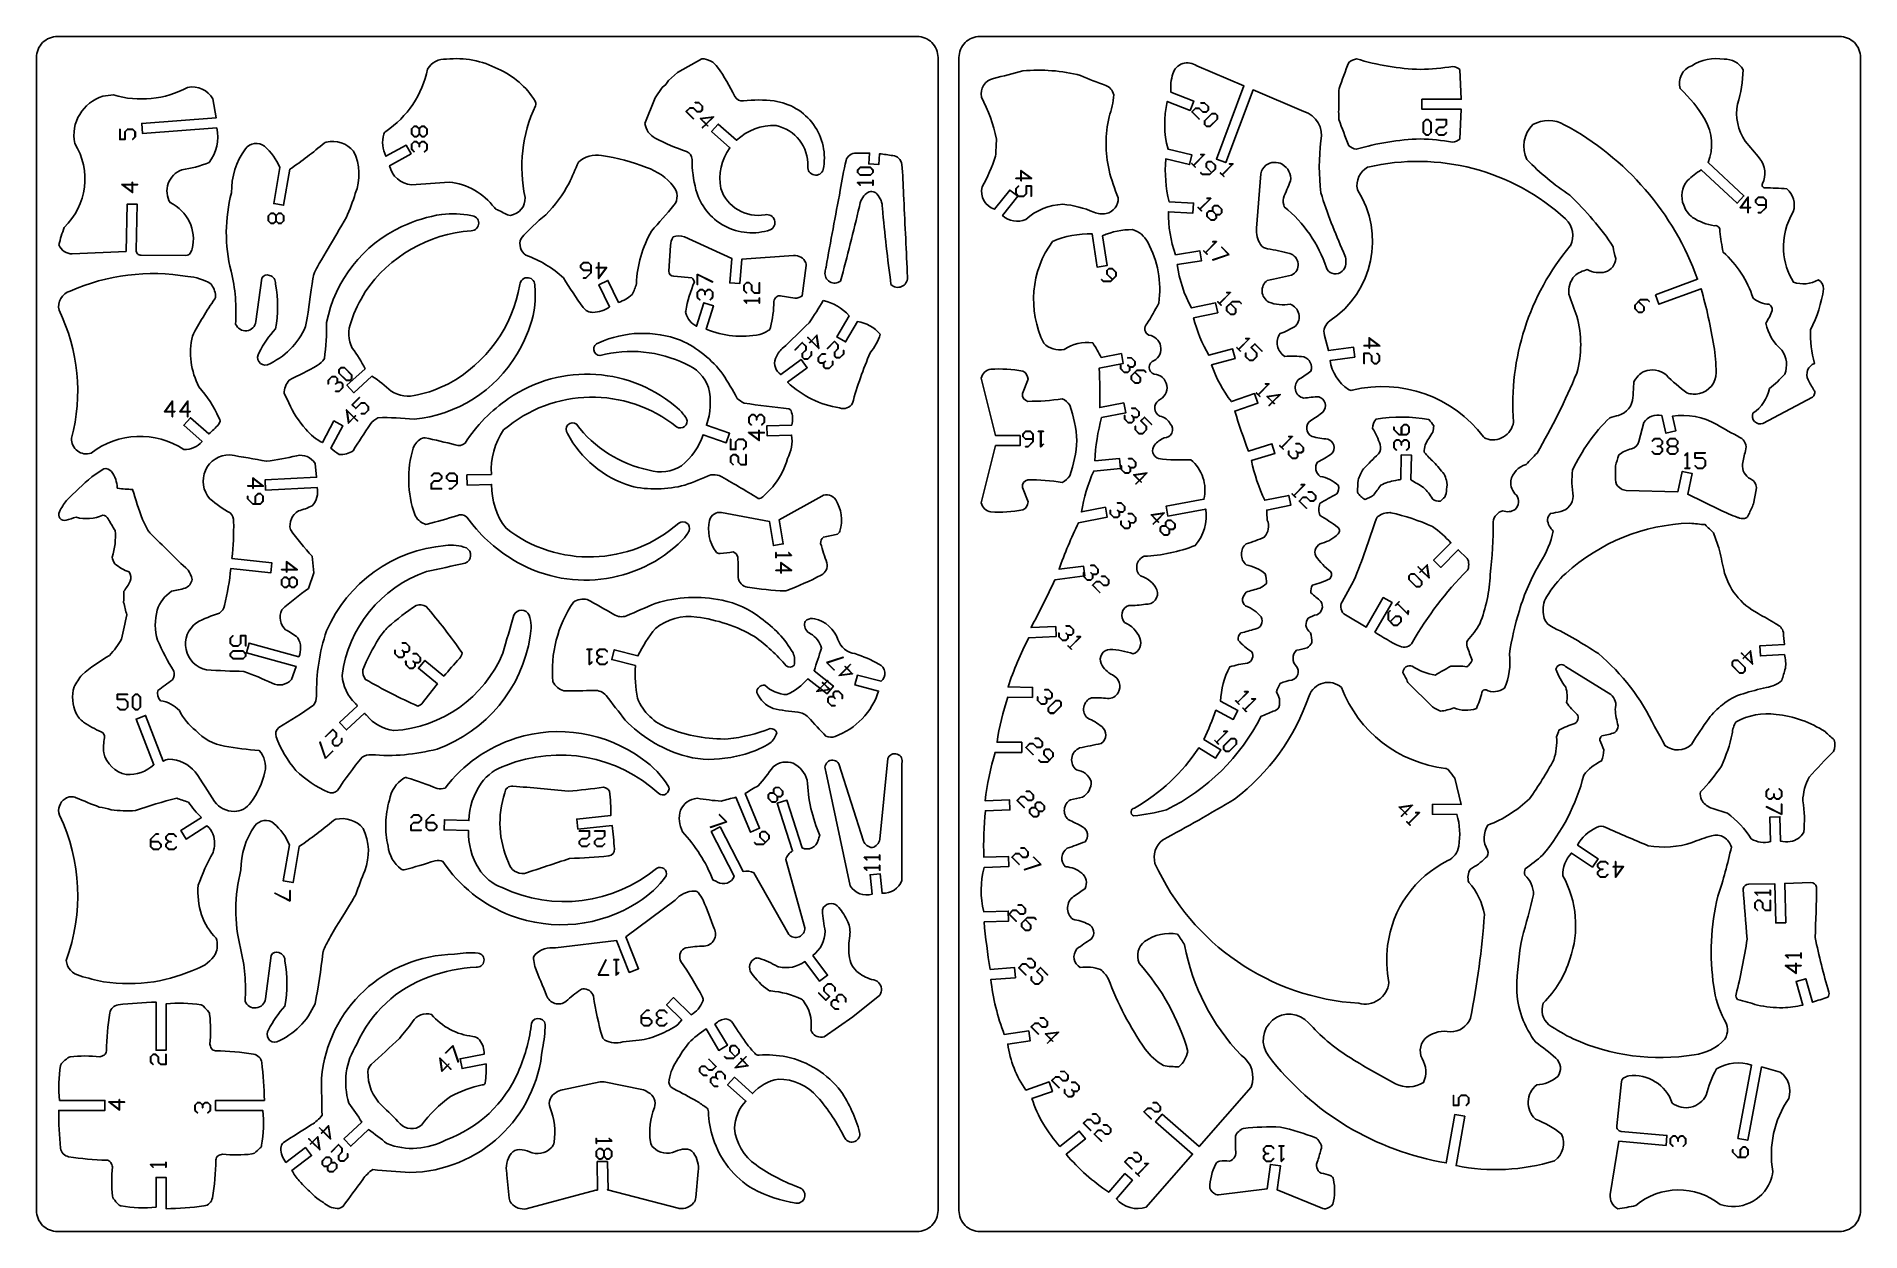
# Model space of a CAD drawing. Extents: x 10 to 880, y 10 to 580.
import ezdxf

# ---------------------------------------------------------------- set-up
doc = ezdxf.new("R2010")
doc.units = 0
doc.layers.add('EXT', color=1, linetype='CONTINUOUS')
doc.layers.add('TEXT', color=105, linetype='CONTINUOUS')

msp = doc.modelspace()

# ---------------------------------------------------------------- linework, layer by layer
at = {"layer": 'EXT'}
for points in [[(10, 20, 0.414214), (20, 10), (430, 10, 0.414214), (440, 20), (440, 570, 0.414214), (430, 580), (20, 580, 0.414214), (10, 570)], [(450, 20, 0.414214), (460, 10), (870, 10, 0.414214), (880, 20), (880, 570, 0.414214), (870, 580), (460, 580, 0.414214), (450, 570)], [(236.06, 494.69, 0.392764), (243.04, 503.22, -0.162824), (247.98, 546.99, 0.25279), (247.85, 549.21, 0.15257), (230.11, 564.54, 0.148025), (205.49, 569.17, 0.287498), (196.52, 564.45, -0.195238), (176.63, 534.7, 0.170101), (175.71, 533.46, 0.198695), (176.68, 522.87), (186.3, 528.22), (188.64, 524.03), (178.41, 518.34, 0.337601), (188.88, 509.27, 0.01158), (206.9, 510.59, -0.205674), (228.39, 498.36, 0.111014), (229.17, 497.7, 0.007232), (234.72, 494.91, 0.148248)], [(300.18, 538.54, 0.24127), (305.16, 531.5, 0.038043), (319.98, 525.15, -0.321698), (322.68, 521.37, 0.065573), (324.54, 506.91, 0.43304), (360.02, 487.79, 0.8914), (357.58, 494.95, -0.369933), (336.34, 507.44, -0.201326), (340.74, 526.9), (331.96, 534.65), (335.14, 538.25), (343.89, 530.52, -0.202945), (362.75, 537.48, -0.369933), (377.86, 518, 0.8914), (385.27, 516.5, 0.43304), (361.77, 549.24, 0.065573), (347.19, 549.24, -0.321698), (343.09, 551.44, 0.038043), (334.9, 565.32, 0.24127), (327.29, 569.37), (315.79, 562.86), (311.43, 559.04), (310.16, 557.09), (308.4, 555.59), (305.17, 550.77)], [(533.24, 208.27, -0.750341), (533.74, 211.96, 0.116472), (564.36, 240.63), (572.32, 235.7), (574.85, 239.78), (566.82, 244.75, 0.02988), (572.53, 258.67), (580.78, 254.25), (583.04, 258.47), (574.79, 262.9, -0.118292), (579.16, 279.29, -0.049359), (587.57, 281.05, 0.470173), (589.63, 286.49, -0.083984), (583.19, 292.13, -0.290021), (584.5, 295.5, 0.000636), (591.1, 297.31, 0.51112), (594.19, 303.15, 0.132674), (586.68, 308.42, -0.263253), (585.17, 311.85, -0.063394), (586.98, 315.01, -0.008865), (593.49, 316.88, 0.090869), (596.64, 319.05, 0.064108), (596.01, 323.75, 0.126158), (586.99, 327.98, -0.45193), (586.96, 338.06, 0.044715), (595.61, 341.2, 0.287634), (597.06, 349.36, -0.015306), (596.76, 354.11), (608.23, 356.43), (607.27, 361.14), (595.81, 358.81, -0.052709), (589.46, 377.7), (600.65, 381.12), (599.25, 385.71), (588.06, 382.28, -0.013338), (581.53, 401.33), (592.58, 405.17), (591.01, 409.71), (579.95, 405.86, -0.079086), (570.48, 423.31), (581.77, 426.38), (580.51, 431.01), (569.22, 427.94, -0.070296), (561.92, 445.81), (573.41, 448.23), (572.42, 452.92), (560.92, 450.51, -0.091575), (554.08, 471.17), (565.64, 472.98), (564.9, 477.72), (553.34, 475.91, -0.095328), (549.91, 496.41), (561.59, 495.76), (561.86, 500.55), (550.18, 501.21, -0.078504), (548.61, 521.57), (560, 518.87), (561.1, 523.54), (549.72, 526.24, -0.124479), (549.33, 549.02), (560.21, 544.7), (561.98, 549.16), (551.1, 553.48, -0.095518), (551.98, 562.22, -0.521881), (563.38, 565.97), (585.88, 556.41), (572.77, 521.55), (577.26, 519.86), (590.3, 554.53), (614.49, 544.25, -0.386725), (622.65, 530.27, 0.061375), (622.6, 505.45, 0.028779), (633.4, 477.09, -0.191125), (634.34, 470.63, -0.441736), (627.89, 467.06, -0.234332), (625.26, 469.7, 0.141387), (605.18, 498.75, -0.121244), (604.71, 502.95, -0.001418), (608.14, 511.08, 0.305686), (604.18, 519.05, 0.29783), (596.4, 518.56, 0.203399), (594.04, 514.5), (591.9, 488.5, 0.162568), (593.87, 480.83, 0.214151), (597.15, 478.71, -0.027716), (607.73, 476.47, -0.698916), (608.63, 466.17, -0.004908), (597.05, 463.68, 0.542112), (597.72, 453.34, 0.138263), (607.98, 452.29, -0.536497), (610.53, 441.87, -0.054051), (603.16, 438.28, 0.430411), (605.38, 427.42, -0.02666), (614.49, 427.28, -0.407311), (617.82, 420.33, -0.035088), (612.39, 416.67, 0.637693), (614.38, 407.51, -0.015158), (621.63, 408.19, -0.554231), (623.59, 400.88, -0.029657), (617.82, 396.84, 0.586828), (618.4, 389.19, 0.042117), (625.89, 387.94, -0.546439), (627.81, 381.05, -0.039829), (621.04, 376.92, 0.431995), (622.33, 370.2, -0.135077), (630.93, 365.92, -0.242014), (630.17, 361.78, 0.020097), (622.15, 357.27, 0.186257), (622.2, 351.51, -0.022033), (630.57, 346.03, -0.453346), (630.88, 342.85, -0.143369), (623.22, 338.35, 0.466608), (620.19, 332.11, 0.082917), (627.38, 324.72, -0.368978), (626.83, 321.3, -0.043891), (618.62, 318.31, 0.165205), (617.83, 314.59, -0.0171), (622.66, 310.48, -0.468406), (620.67, 304.22, 0.067825), (616.6, 302.55, 0.142869), (615.45, 299.12, 0.182392), (617.7, 295.61, -0.062259), (618.27, 290.85, -0.133122), (616.08, 288.4, -0.034715), (611.02, 287.28, 0.432734), (610.98, 279.52, -0.549133), (608.73, 273.03, 0.054151), (603.27, 271.44, 0.045511), (601.39, 267.49, -0.027699), (602.85, 264, -0.120017), (602.54, 260.02, -0.182742), (599.92, 258.15, -0.011564), (594.07, 255.76, -0.163185), (548.92, 211.15, -0.048885)], [(685.52, 565.72, -0.126039), (688.96, 564.23), (689.56, 550.06), (670.84, 550.1), (670.83, 545.3), (689.55, 545.26), (688.9, 531.1, -0.126039), (685.45, 529.62, 0.032722), (670.01, 531.14, 0.064959), (639.48, 526.18, -0.123915), (635.87, 527.89, -0.006907), (631.23, 540.44, -0.038333), (631.23, 547.78, -0.038333), (631.26, 555.11, -0.006907), (635.95, 567.65, -0.123915), (639.57, 569.34, 0.064959), (670.08, 564.26, 0.032722)], [(833.43, 395.44), (857.02, 408.03, 0.424077), (857.79, 411.37, -0.027231), (855, 416.24, -0.448408), (858.08, 424.04, -0.070173), (856.12, 440.08, 0.083596), (862.41, 459.71, 0.26162), (859.93, 463.9, -0.206094), (847.97, 462.75, -0.114063), (843.21, 477.85, -0.14292), (847.94, 496.43, 0.293963), (844.82, 507.36, 0.023133), (834.5, 507.76, -0.559304), (833.22, 509.82, 0.290957), (831.97, 521.69, 0.012504), (825, 530.04, -0.195643), (821.32, 547.79, 0.075632), (823.98, 564.17, 0.290069), (814.89, 569.15, 0.17966), (799.47, 566.07, 0.394265), (793.95, 555.15, -0.071343), (805.86, 540.26, -0.235808), (807.26, 519.92), (824.38, 503.96), (821.11, 500.45), (803.99, 516.41, 0.039577), (797.46, 511.33, 0.275489), (795.65, 499.53, 0.139203), (799.85, 493.69, 0.108517), (810.4, 489.76, -0.536952), (812.83, 486.99, 0.016334), (814.48, 477.12, -0.137781), (828.73, 455.18, 0.155863), (836.37, 452.26, -0.350384), (837.79, 449.36, -0.077292), (834.76, 443.24, 0.15963), (842.53, 430.32, -0.250807), (843.86, 418.97, -0.048306), (836.52, 412.06, -0.1997), (828.7, 400.29, 0.647001)], [(466.41, 560.01, 0.008717), (480.5, 563.59, -0.085011), (507.98, 561.45, 0.020422), (519.98, 556.64, -0.265481), (523.78, 552.24, -0.073398), (521.58, 541.63, 0.110406), (521.58, 516.2, 0.036333), (525.97, 502.98, -0.368058), (520.18, 495.57, -0.153501), (514.38, 496.17, 0.078246), (499.58, 499.98, 0.173688), (481.84, 492.71, -0.296957), (470.76, 494.6), (478, 503.8), (474.23, 506.77), (466.99, 497.57, -0.396241), (461.05, 508.23, 0.043368), (467.46, 522.86, -0.001311), (467.88, 531.07, 0.065935), (460.74, 551.07, -0.407604)], [(83.3, 476.71, 0.035437), (84.27, 478.65, 0.356718), (73.73, 500.75, -0.468754), (79.27, 516.37, 0.055442), (92.31, 519.84, 0.219621), (96, 536.35), (60.52, 533.77), (60.17, 538.56), (95.65, 541.14), (94.18, 550.24, 0.327929), (82.11, 555.69, -0.196321), (46.74, 552.11, 0.054145), (41.72, 551.46, 0.389404), (28.23, 529, -0.356184), (23.23, 488.95, 0.032861), (20.71, 480.61, 0.32777), (27.09, 476.34), (52.74, 477.48), (53.3, 500.09), (58.09, 499.98), (57.56, 478.08, 0.419773), (59.89, 475.68), (81.27, 475.57, 0.265682)], [(782.21, 456.82), (802.29, 464.22, 0.185485), (738.72, 537.93, 0.270711), (723.78, 537.94, 0.324306), (720.91, 521.27, 0.054103), (741.32, 504.34, -0.0528), (762.1, 479.74, 0.071739), (763.3, 474.13, -0.30627), (758.34, 467.69, -0.178793), (749.62, 468.78, 0.117673), (743.53, 465.75, 0.193686), (740.87, 457.07, 0.001968), (744.65, 446.54, -0.139426), (744.67, 419.48, -0.033167), (725.71, 381.19, 0.016781), (720.49, 375.85, 0.277948), (713.19, 368.1, 0.227072), (715.86, 361.15, -0.416513), (715.25, 354.46, -0.266493), (709.34, 353.82, 0.289104), (704.8, 348.57, -0.02689), (703.43, 323.32, -0.080687), (698.43, 299.92, -0.063828), (692.47, 291.87, 0.165074), (692.4, 288.88, 0.004796), (694.74, 282.48, -0.125487), (692.21, 279.41, 0.055254), (684.65, 279.6, 0.02317), (677.21, 275.43, -0.121532), (666.17, 279.73, 0.490159), (661.66, 276.64, -0.027251), (664.12, 271.92), (675.88, 260.33, 0.06146), (679.65, 258.16, 0.054056), (686, 259.71, 0.175755), (696.76, 259.42, 0.03832), (699.42, 267.06, -0.49425), (701.37, 268.34, 0.28213), (710.14, 269.14, 0.140145), (712.53, 285.41, -0.038622), (717.29, 306.18, -0.064516), (727.36, 329.19, 0.085755), (733.44, 344.04, -0.174306), (730.64, 349.6, -0.121414), (732.09, 352.5, 0.032626), (737.06, 353.49, 0.346962), (742.98, 360.7, -0.073206), (742.65, 373.17, -0.091654), (760.38, 398.12, -0.005723), (764.61, 399.27, 0.318596), (771.46, 407.83, 0.006902), (771.85, 415.06, -0.168242), (776.85, 420.28, -0.263683), (787.27, 418.55, 0.035314), (797.16, 409.98, 0.134783), (803.15, 409.69, 0.352495), (811.1, 419.65, 0.038919), (810.05, 432.42, 0.030037), (803.95, 459.71), (783.87, 452.32)], [(118.76, 527.62, 0.430495), (109.63, 526.45, 0.160586), (103.03, 505.45, 0.127673), (102.84, 468.12, -0.075466), (104.97, 442.84, 0.77616), (114.68, 444.01), (117.41, 464.69, -0.090082), (117.42, 464.71, -0.380448), (121.11, 466.07, 0.025388), (121.11, 466.07, -0.360331), (124, 461.9, 0.066697), (124, 461.89, -0.091018), (124, 440.51, 0.070039), (116.24, 429.23, 0.716282), (120.12, 423.4, 0.191571), (138.37, 441.67), (138.66, 443.23), (138.95, 444.9), (139.24, 446.65), (139.52, 448.45), (140.08, 452.13), (140.6, 455.76), (141.07, 459.13), (141.48, 462.06), (141.82, 464.34), (141.95, 465.18), (142.06, 465.79), (142.09, 465.93), (142.14, 466.09), (142.27, 466.47), (142.45, 466.91), (142.68, 467.42), (142.95, 468), (143.27, 468.63), (143.62, 469.31), (144.02, 470.05), (144.9, 471.66), (145.9, 473.43), (147, 475.34), (148.17, 477.35), (150.66, 481.57), (153.21, 485.87), (154.44, 487.97), (155.64, 490.01), (156.76, 491.96), (157.79, 493.78), (158.4, 495.16), (159, 496.55), (159.57, 497.95), (160.11, 499.35), (160.63, 500.77), (161.13, 502.19), (161.61, 503.62), (162.06, 505.06, 0.209877), (161.28, 525.28, 0.279815), (148.22, 529.61, 0.119261), (147.23, 529.12, -0.025466), (130.87, 516.69), (127.89, 499.47), (123.16, 500.29), (126.14, 517.51, 0.10522)], [(313.81, 508.52, 0.150333), (301, 517.49, 0.065758), (279.56, 523.19, 0.244229), (268.47, 520.02, -0.005047), (264.01, 509.97, -0.073714), (252.92, 494.92, 0.046373), (241.13, 483.65, 0.363464), (243.48, 475.62, -0.10399), (261.35, 464.84, 0.019258), (270.73, 450.74, 0.248682), (275.43, 448.42, 0.14648), (283.36, 451.05), (278.27, 461.59), (282.59, 463.68), (287.68, 453.14, 0.090178), (294.06, 456.87, 0.072416), (296.16, 462.13, -0.119043), (303.3, 487.21, 0.010446), (314.06, 499.49, 0.354151)], [(425.45, 465.05, 0.014109), (425.32, 467.36, 0.002155), (423.54, 504.6, 0.022664), (422.69, 518.99, 0.362801), (418.4, 523.16, 0.01968), (412.11, 524.03), (411.76, 518.9), (406.97, 519.23), (407.32, 524.35, 0.019673), (400.97, 524.35, 0.362801), (396.15, 520.79, 0.022664), (393.37, 506.64, 0.002155), (386.58, 469.99, 0.014109), (386.14, 467.71, 0.682151), (393.49, 463.36, 0.010344), (402.49, 498.91, -0.201223), (406.02, 505.22, -0.411889), (410.81, 504.89, -0.201223), (413.46, 498.17, 0.010344), (417.57, 461.73, 0.682151)], [(644.88, 517.63, 0.332977), (640.03, 507.04, 0.088352), (640.1, 506.89, -0.40723), (626.92, 444.34, 0.319764), (624.29, 437.42), (626.2, 430.15), (638.1, 431.82), (638.77, 427.07), (627.01, 425.42, 0.208448), (635.71, 411.62, 0.212459), (637.58, 411.28, -0.299421), (700.2, 388.99, 0.145762), (701.28, 388.2, 0.472315), (714.49, 396.08, -0.195608), (741.59, 480.12, 0.057465), (741.65, 480.21, 0.336115), (739.34, 492.95, 0.24798), (645, 517.67, 0.06724)], [(154.35, 380.67, 0.182433), (161.04, 382.44, -0.01435), (169.22, 395, -0.130846), (172.88, 398.15, -0.033566), (190.12, 397.47, 0.239351), (239.27, 428.63, 0.072793), (246.87, 446.97, 0.083312), (247.69, 460.88, 0.420308), (244.54, 464.94, 0.420308), (240.55, 461.7, -0.23149), (206.46, 414.38, -0.066188), (191.67, 409.04, -0.207598), (179.18, 410.81, 0.048827), (169.99, 417.95), (161.31, 410.09), (158.09, 413.65), (166.77, 421.51, 0.048817), (160.59, 431.36, -0.207598), (160.06, 443.97, -0.066188), (166.85, 458.14, -0.23149), (217.33, 487.36, 0.420308), (220.95, 491.01, 0.420308), (217.23, 494.55, 0.083312), (203.3, 495.12, 0.072793), (184.3, 489.38, 0.239351), (148.39, 443.57, -0.033566), (147.35, 426.35, -0.130846), (143.86, 423.03, -0.01435), (130.55, 416.14, 0.182433), (128.13, 409.65, -0.038567), (130.35, 405.23, 0.077741), (138.49, 392.67, 0.102745), (146.37, 386.28), (151.87, 396.61), (156.11, 394.35), (150.4, 383.58, 0.024873)], [(461.97, 157.72, 0.01844), (464.88, 135.05), (476.55, 135.86), (476.88, 131.07), (465.21, 130.27, 0.064889), (471.63, 103.99), (483.24, 105.67), (483.93, 100.92), (473.27, 99.38, 0.118713), (481.89, 77.48), (492.97, 81.39), (494.57, 76.86), (484.76, 73.4, 0.107136), (498.18, 50.59), (507.33, 57.88), (510.32, 54.13), (501.17, 46.83, 0.069991), (521.45, 28.76), (529.13, 37.6), (532.75, 34.45), (525.08, 25.61, 0.312866), (539.33, 21.66), (561.38, 46.92), (543.77, 62.3), (546.92, 65.91), (564.54, 50.54), (589.31, 78.92, 0.353381), (584.55, 94.06, -0.144863), (557.62, 146.67, 0.029131), (554.19, 151.82, 0.197559), (538.56, 148.4, 0.327546), (535.88, 138.01, -0.114148), (559.16, 95.9, -0.163449), (554.88, 88.62, -0.053498), (547.49, 89.16, -0.102828), (538.81, 96.98, -0.060651), (521.22, 130.63, 0.082643), (517.57, 134.92, 0.134984), (507.82, 135.89, -0.466636), (506.21, 144.78, -0.022714), (513.06, 149.49, 0.511089), (511.77, 156.56, 0.070208), (504.27, 158.92, -0.489634), (504.69, 169.85, 0.021208), (510.15, 173.59, 0.348759), (508.54, 180.98, 0.158047), (500.82, 183.99, -0.485894), (501.67, 192.77, -0.001133), (510.13, 195.87, 0.48094), (508.95, 203.05, 0.023364), (502.09, 206.48, -0.49677), (503.16, 215.91, 0.012754), (508.94, 217.19, 0.280141), (513.01, 224.69, 0.294024), (506.04, 230.15, -0.571662), (507.53, 240.65, -0.000841), (517.81, 242.78, 0.503724), (518.13, 250.82, 0.072835), (511.38, 254.79, -0.574131), (513.19, 264.53, -0.023242), (520.9, 264.31, 0.289407), (525.94, 266.99, 0.438211), (523.25, 275.45, -0.175623), (517.78, 280.92, -0.524254), (521.96, 287.66, -0.075775), (533.1, 285.51, 0.424018), (536.31, 293.01, 0.188815), (529.02, 300.51, -0.537682), (530.94, 308.65, 0.051552), (538.97, 309.18, 0.540493), (544.43, 316.14, 0.208321), (536.61, 322.68, -0.552855), (538.31, 332.1, 0.084071), (562.73, 337.23, 0.208742), (567.73, 354.57), (549.68, 351.22), (548.8, 355.94), (566.84, 359.29, 0.28262), (560.56, 378.15, -0.049637), (545.24, 378.7, -0.541614), (543.31, 385.12, -0.123281), (547.81, 388.55, 0.677717), (550.8, 395.19, 0.249242), (545.76, 398.94, -0.55102), (545.11, 406.44, 0.806309), (543.07, 418.97, -0.716674), (543.07, 425.4, 0.716805), (540.59, 437.51, -0.52724), (539.65, 442.98, 0.016683), (545.28, 452.79, 0.16397), (540.04, 481.83, 0.212106), (532.72, 487.89, 0.103286), (518.52, 484.98), (520.64, 470.69), (515.9, 469.98), (513.54, 485.83, 0.107159), (494.61, 482.28, 0.278372), (490.44, 433.68, 0.241808), (500.17, 430.62, -0.189485), (513.8, 433.8, -0.035362), (517.85, 426.89), (527.46, 428.77), (528.38, 424.06), (516.87, 421.81, -0.01655), (517.12, 402.96), (528.6, 405.2), (529.52, 400.49), (518.04, 398.25, 0.05962), (514.86, 377.6), (526.51, 378.75), (526.98, 373.98), (514.28, 372.72, 0.060864), (508.36, 353.21), (519.81, 355.49), (520.75, 350.79), (507.05, 348.05, 0.028547), (497.73, 325.89), (509.39, 327.43), (510.02, 322.67), (495.75, 320.78, -0.01034), (484.4, 298.07), (496.14, 298.52), (496.33, 293.73), (483.29, 293.22, 0.037986), (473.38, 269.74), (485.08, 269.53), (485, 264.73), (473.3, 264.94, 0.043993), (468.15, 243.33), (479.94, 243.33), (479.93, 238.53), (467.22, 238.53, 0.041406), (462.43, 215.48), (474.12, 215.9), (474.3, 211.1), (462.6, 210.68, 0.035398), (461.87, 188.49), (473.57, 188.9), (473.74, 184.1), (462.04, 183.69, 0.127234), (461.83, 162.52), (473.53, 162.84), (473.66, 158.05)], [(359.04, 439.71, -0.046697), (354.97, 437.84, -0.147525), (329.45, 440.38), (332.85, 451.57), (328.26, 452.97), (324.86, 441.77, -0.21797), (319.71, 448.02, -0.111603), (319.67, 449.05, -0.052302), (323.81, 462.96, 0.072861), (322.65, 464.83), (313.93, 465.61, -0.371304), (311.6, 468.01), (312.37, 480.29, -0.13321), (313.69, 484.37, -0.203157), (319.02, 484.37), (341.58, 474.15), (340.67, 462.49), (345.46, 462.11), (346.36, 473.78), (371.11, 475.53, -0.312009), (376.96, 472.07, -0.141264), (377.16, 470.79), (375.26, 456.24, -0.139221), (371.76, 455.14), (364.79, 456.31, 0.238015), (362.78, 455.69, 0.051701), (362.13, 454.91, 0.145675), (361.73, 453.64, -0.054928), (360.14, 441.19, -0.205112)], [(26.76, 388.33, 0.527976), (36.05, 381.27, -0.320683), (80.31, 382.96, 0.226291), (88.98, 386.82), (80.24, 394.6), (83.43, 398.18), (92.17, 390.41, 0.025092), (96.87, 394.93, 0.370652), (97.02, 398.11, 0.076514), (87.51, 412.86, -0.177235), (84.35, 437.09, -0.028519), (95.03, 454.85, 0.170144), (95.43, 456.35, 0.156666), (93.1, 462.05, 0.12248), (82.13, 465.52, 0.147092), (26.08, 458.58, 0.387585), (20.75, 449.4, -0.179721)], [(385.18, 454.05, -0.018655), (378.6, 443.49, -0.009041), (365.7, 431.17, 0.117352), (362.49, 426.4, 0.357807), (365.1, 418.7), (374.72, 425.88), (377.59, 422.03), (368.23, 415.05, 0.151127), (393.09, 402.83, 0.373146), (399.19, 405.07, -0.034768), (407.65, 429.16, 0.101509), (412.43, 438.01, 0.17926), (401.55, 444.04), (395.88, 434.29), (391.73, 436.71), (397.62, 446.82, 0.159964)], [(355.53, 359.73, 0.054527), (361.85, 366.15, 0.111216), (368.21, 378.75, 0.163661), (370.19, 389.85), (358.5, 389.56), (358.38, 394.36), (370.26, 394.65, 0.152613), (369.91, 401.55, 0.139392), (368.92, 402.37, -0.008835), (347.52, 405.15, -0.06008), (344.14, 407.38, 0.026936), (337.38, 418.87, 0.129729), (317.23, 435.13, 0.198195), (278.17, 433.91, 0.881507), (278.82, 427.77, -0.182066), (319.61, 423.79, -0.22437), (330.48, 412.58, -0.149061), (329.53, 394.6), (340.59, 390.79), (339.03, 386.25), (327.97, 390.06, -0.149279), (317.65, 375.26, -0.22437), (302.19, 373.11, -0.182066), (267.57, 395.05, 0.881507), (263.28, 390.6, 0.198195), (293.34, 365.63, 0.129729), (319.23, 366.06, 0.026936), (331.62, 370.97, -0.06008), (335.67, 370.65, -0.008835), (354.25, 359.68, 0.139392)], [(195.12, 347.47, 0.203475), (196.36, 347.32, 0.00324), (210.56, 351.39, -0.302011), (215.24, 350.79, 0.1009), (237.04, 330.6, 0.348097), (318.14, 339.87, 0.064119), (321.32, 344.25, 0.743727), (316.44, 347.92, -0.361305), (233.96, 345.42, -0.17167), (227.09, 366.32), (215.39, 366.04), (215.28, 370.84), (226.98, 371.12, -0.171664), (232.83, 392.33, -0.361305), (315.33, 393.79, 0.743727), (320.04, 397.7, 0.064119), (316.65, 401.92, 0.348097), (235.19, 407.28, 0.1009), (214.39, 386.06, -0.302011), (209.74, 385.24, 0.00324), (195.36, 388.62, 0.203475), (194.14, 388.41, 0.218442), (189.73, 383.67, 0.093874), (187.62, 367.77, 0.093874), (190.49, 351.99, 0.218442)], [(502.86, 404.12, 0.139698), (499.29, 407.23, -0.039657), (482.8, 405.96, -0.375194), (480.26, 409.64), (482.92, 416.55, 0.290576), (480.49, 420.35, 0.064157), (465.16, 421.27, 0.315679), (460.66, 417.01), (467.47, 389.67), (479.17, 389.67), (479.17, 384.87), (467.46, 384.87), (460.66, 357.52, 0.315679), (465.16, 353.26, 0.064157), (480.49, 354.18, 0.290576), (482.92, 357.98), (480.26, 364.89, -0.375194), (482.8, 368.57, -0.039657), (499.29, 367.31, 0.139698), (502.86, 370.42, 0.064751), (506.26, 387.27, 0.064751)], [(679.62, 358.37, -0.002106), (681.67, 360.26, 0.147228), (682.46, 364.04, 0.16675), (682.46, 368.3, 0.066633), (681.35, 371.3, 0.013979), (676.49, 376.98, -0.035732), (671.91, 381.7, -0.09247), (672.38, 385.17, -0.042321), (676, 391.32, 0.023706), (676.47, 394.31, 0.035806), (674.11, 397.31, 0.083366), (648.92, 397.47, 0.171409), (647.26, 393.07, -0.077122), (650.81, 385.33, -0.282432), (650.02, 380.91, 0.002772), (642.94, 373.82, 0.085908), (640.42, 368.3, 0.030763), (640.1, 362.63, 0.138739), (643.73, 359.16, 0.059673), (647.66, 361.21, 0.024801), (651.13, 365.94, -0.085584), (658.21, 368.14, -0.028031), (660.73, 368.7), (660.97, 380.42), (665.77, 380.32), (665.53, 368.54, -0.008526), (671.59, 364.83, -0.083998), (675.79, 359.45, 0.229589)], [(765.2, 364.67, -0.255097), (763.09, 368.63), (763.15, 375.15, -0.023809), (764.77, 380.38, -0.116158), (770.79, 383.34, 0.281232), (774.28, 386.75), (776.59, 395.84, -0.313421), (785.27, 399.19), (787.18, 390.77), (791.86, 391.83), (790.27, 398.85, -0.176056), (811.42, 394.92, 0.013793), (822.51, 388.8, -0.365226), (825.16, 382.4, 0.043944), (823.75, 376.05, 0.321929), (827.54, 368.98, -0.066977), (828.77, 368.15, -0.268226), (830.26, 363.71), (828.9, 357.02, -0.061751), (828.71, 356.47, 0.008582), (826.41, 351.45, -0.252085), (824.66, 350.09, -0.15618), (821.6, 350.52, 0.025642), (821.38, 350.61, -0.02751), (812.85, 354.24), (797.58, 361.67), (799.69, 371.58), (794.99, 372.58), (792.92, 362.83), (768.26, 363.5, -0.139265), (765.82, 364.26)], [(102.18, 380.4, -0.013082), (119.71, 377.38, 0.028464), (134.11, 380.02, -0.329671), (142.85, 376.34), (143.58, 369.73), (119.04, 368.46), (119.28, 363.67), (143.83, 364.94, -0.251434), (141.45, 356.21, -0.066779), (134.94, 353.75, 0.320179), (131.09, 344.82, 0.028915), (141.46, 332.1), (142.35, 324.24), (139.8, 316.74, 0.028915), (126.95, 306.54, 0.320179), (128.81, 296.99, -0.066779), (134.63, 293.19, -0.251498), (135.09, 284.16), (111.39, 290.65), (110.12, 286.02), (133.82, 279.53), (131.69, 273.23, -0.329671), (122.37, 271.5, 0.028464), (108.87, 277.16, -0.013082), (91.1, 277.95, -0.65921), (86.37, 300.38, -0.053035), (97.25, 304.93, 0.180535), (99.72, 308.63, 0.031675), (102.71, 326.27), (121.76, 324.13), (122.3, 328.9), (103.23, 331.05, 0.031098), (104.05, 348.6, 0.180535), (102.43, 352.74, -0.053035), (92.76, 359.51, -0.65921)], [(42.05, 238.35, 0.285222), (52.8, 227.94, 0.202163), (65.99, 232.6), (57.53, 254.42), (62, 256.16), (70.47, 234.34, -0.112403), (73.14, 235.33, -0.209164), (85.74, 229.23, -0.005563), (94.98, 215.06, 0.244968), (104.22, 210.38, 0.248048), (112.19, 214.63, 0.101953), (118.96, 229.23, 0.234819), (116.26, 239.43, -0.026247), (99.7, 241.52, -0.171281), (86.01, 248.95, -0.110676), (78.15, 258.48, 0.161104), (69.21, 263.2, -0.258079), (67.9, 268, -0.010149), (74.84, 273.21, 0.26552), (75.5, 277.34, -0.041766), (67.77, 292.01, -0.143799), (67.62, 306.36, -0.179045), (74.44, 315.36, 0.011639), (80.85, 316.83, 0.26594), (84.25, 321.04, 0.116401), (82.28, 325.4, 0.002422), (64.31, 342.92, -0.035621), (63.18, 344.48, 0.000268), (60.6, 349.63, -0.013569), (55.8, 363.98, -0.034238), (48.77, 364.53, -0.523746), (48.53, 364.87, 0.058649), (47.79, 368.77, 0.070691), (45.78, 372.46, 0.30312), (42.07, 373.81, -0.017284), (36.37, 369.97, 0.018299), (24.31, 358.71, 0.033069), (20.91, 353.3, 0.667787), (24.16, 349.32, -0.007722), (28.89, 350.65, 0.163986), (41.66, 351.64, -0.245435), (44.12, 350.01, 0.019339), (47.51, 344.39, -0.099209), (46.14, 331.69, 0.131767), (47.33, 328.49, 0.09137), (54.15, 324.63, -0.247434), (54.67, 320.18, -0.0393), (51.73, 315.39, 0.002797), (51.56, 310.06, -0.01615), (53.02, 304.12, -0.013176), (50.52, 292.5, -0.064969), (44.83, 284.82, 0.039238), (31.72, 275.58, 0.040104), (27.9, 269.73, 0.180346), (28.91, 257.15, 0.133115), (32.45, 252.96, 0.053964), (40.89, 248.39, -0.359964), (42.44, 245.5, 0.073147)], [(333.95, 334.34, 0.272341), (336.12, 333.37, 0.005665), (342.32, 334.12, -0.236043), (344.54, 331.68, -0.013136), (344.69, 321.94, 0.333333), (349.12, 317.27, 0.025028), (366.97, 315.54, 0.105225), (367.93, 315.7, 0.025028), (384.28, 323.05, 0.333333), (386.98, 328.89, -0.013136), (384.01, 338.17, -0.236043), (385.33, 341.19, 0.005665), (391.45, 342.47, 0.272341), (393.19, 344.09, 0.214238), (391.19, 359.07, 0.400818), (384.54, 360.79), (364.31, 349.51), (366.21, 337.96), (361.47, 337.18), (359.57, 348.73), (336.8, 352.94, 0.400818), (331.05, 349.17, 0.214238)], [(655.98, 352.85, 0.059065), (655.43, 352.91, 0.158522), (649.77, 350.99, 0.156272), (648.94, 349.82, -0.018173), (638.38, 320.45, -0.034114), (638.24, 320.17), (632.69, 310.42, 0.407722), (634.35, 304.09), (644.14, 298.22), (652.39, 312.38), (656.54, 309.96), (648.36, 295.93, 0.037347), (660.2, 289.13, 0.393134), (666.28, 291.04, -0.066176), (692.34, 325.25, 0.14735), (692.97, 326.44, 0.09873), (692.97, 329.81, 0.14845), (692.33, 331), (688.15, 335.18), (679.76, 326.79), (676.36, 330.18), (684.64, 338.46, 0.052314), (675.86, 346.27, 0.048485)], [(798.63, 347.9, 0.176705), (739.39, 323.93, 0.070406), (730.31, 312.83, 0.18309), (728.79, 304.26, 0.254483), (732.32, 298.72, -0.027787), (754.99, 285.63, -0.109904), (781.68, 250.87, -0.018969), (786.72, 241.8, 0.367757), (799.32, 242.31, -0.015345), (807.64, 254.66, -0.076831), (814.2, 261.22, -0.110103), (824.03, 266.52, -0.01618), (835.12, 269.55, 0.163402), (842.43, 272.83, -0.001598), (844.2, 278.63, 0.098519), (843.7, 285.18), (832.23, 284.57), (831.98, 289.36), (843.67, 289.98, -0.015654), (843.2, 295.76, 0.245849), (839.68, 299.79, 0.003244), (831.11, 304.83, -0.218673), (814.74, 325.74, 0.002305), (812.48, 336.07, -0.026132), (809.93, 343.28, -0.019558), (805.94, 347.15, -0.014562)], [(205.05, 337.21, 0.275576), (148.35, 296.45, 0.087068), (143.59, 265.34, -0.156553), (142.08, 261, -0.022942), (125.54, 250.35, 0.321367), (124.32, 246.02, 0.089591), (133.69, 229.91, 0.089591), (149.14, 219.5, 0.321367), (153.55, 220.42, -0.022942), (165.27, 236.22, -0.156553), (169.7, 237.44, 0.087068), (201.05, 240.13, 0.275576), (245.47, 294.01, 0.131858), (244.96, 304.05, 0.646146), (237.75, 304, 0.002322), (232.45, 285.84, -0.285144), (180.41, 248.94, -0.188403), (167.5, 256.16, -0.03854), (166.38, 257.22), (157.84, 249.22), (154.56, 252.73), (163.1, 260.72, -0.038596), (162.11, 261.91, -0.188403), (155.76, 275.27, -0.285144), (196.03, 324.75, 0.002322), (214.5, 328.84, 0.646146), (215.03, 336.03, 0.131858)], [(165.62, 277.93, 0.193236), (166.94, 273.29, 0.022966), (191.93, 260.57, 0.134689), (194.26, 262.3, 0.00109), (201.2, 271.21), (192.19, 278.69), (195.26, 282.38), (204.26, 274.91, 0.00109), (211.74, 283.37, 0.134689), (213.01, 285.97, 0.022966), (195.92, 308.19, 0.193236), (191.11, 308.64, 0.039943), (177.82, 298.34, 0.063685), (173.3, 292.89, 0.039943)], [(355.43, 302.55, 0.118361), (336.97, 311.14, 0.123966), (305.14, 309.59, 0.002321), (291.42, 303.63, -0.220416), (285.34, 304.29, 0.013505), (272.69, 311.44, 0.21815), (266.1, 310.16, 0.090963), (257.94, 292.04, 0.090963), (256.35, 272.24, 0.21815), (261.51, 267.93, 0.013505), (276.04, 268.1, -0.220416), (281.68, 265.74, 0.002321), (290.82, 253.9, 0.123966), (317.96, 237.19, 0.118361), (338.27, 235.81, 0.111654), (359.82, 242.91, 0.161437), (363.06, 247.81, 0.381647), (359.91, 249.87, -0.060532), (339.93, 244.92, -0.101254), (311.29, 250.1, -0.210859), (296.67, 264.32, -0.064498), (295.68, 279.9), (284.37, 282.8), (285.56, 287.45), (296.89, 284.55, -0.064134), (305.24, 297.64, -0.210859), (324.9, 303.05, -0.101254), (352.49, 293.77, -0.060532), (367.61, 279.8, 0.381647), (371.36, 280.09, 0.161437), (370.88, 285.94, 0.111654)], [(411.76, 280.65, -0.572462), (412.87, 272.43), (401.54, 275.36), (400.34, 270.71), (411.67, 267.79, -0.231026), (390.91, 246.11, -0.192548), (386.57, 246.24, -0.012763), (378.12, 255.39, 0.133763), (373.19, 257.74, -0.038566), (361.34, 259.51, -0.199926), (353.6, 267.02, -0.483933), (357.35, 270.53, 0.173842), (367.91, 266.07, 0.106513), (377.93, 273.68), (387.1, 266.4), (390.08, 270.16), (380.92, 277.44, -0.006029), (384.43, 288.22, 0.212578), (379.14, 295.15, -0.320719), (376.33, 299.9, -0.239223), (377.44, 301.7, -0.1945), (381.13, 302.3, -0.259602), (392.28, 292.32, 0.280739), (400.38, 285.63, -0.045984)], [(734.02, 43.75, 0.363041), (737.37, 56.5, 0.078144), (724.9, 63.65, -0.462836), (725.58, 79.91, 0.161157), (735.6, 83.93, 0.391837), (734.6, 92.75, 0.020604), (725.12, 100.26, -0.158757), (716.01, 125.83, -0.037403), (718.55, 150.07, 0.011531), (724.08, 170.75, 0.204787), (719.93, 179.95, -0.182228), (720.09, 183.02, 0.030092), (728.39, 189.52, 0.112099), (748.02, 227.67, -0.121281), (756.48, 234.45, 0.080765), (757.5, 239.74, 0.046938), (755.66, 244.41, -0.225316), (756.6, 246.4, 0.043152), (762.83, 248.01, 0.245352), (764.39, 251.2, -0.040579), (762.97, 259.03, 0.304783), (760.9, 266.15), (739.32, 279.56, 0.614363), (734.74, 278.23, 0.07339), (739.39, 269.6, -0.13703), (739.76, 262.28, 0.05566), (744.88, 256.68, -0.421751), (743.79, 252.35, 0.039247), (736.14, 249.14, -0.005797), (735.03, 245.95, -0.098146), (733.72, 235.04, -0.031804), (722.1, 216.44, -0.100352), (702.3, 203.84, 0.296285), (702.16, 191.84, -0.322965), (701.17, 188.17, -0.067196), (694, 182.9, 0.235037), (693.16, 176.52, -0.1463), (700.58, 161.15, -0.032891), (693.94, 111.74, -0.316834), (684.33, 105.29, 0.201228), (673.36, 102.87, 0.367765), (670.91, 92.49, -0.242346), (671.56, 81.06, -0.266479), (658.21, 80.51, -0.021116), (635.62, 93.5, -0.070418), (616.78, 109.52, 0.964154), (597.64, 93.75, 0.190538), (682.43, 42.74), (686.49, 65.79), (691.21, 64.96), (687.07, 41.42, 0.125406)], [(543.49, 185.56, 0.27792), (640.64, 118.89, 0.466136), (655.04, 128.72, -0.076614), (654.45, 146.41, -0.254307), (683.24, 186.9, 0.240887), (688.37, 193.74, 0.114497), (687.5, 208.91), (675.8, 209.01), (675.86, 213.81), (689.51, 213.63), (686.43, 226.28, -0.004064), (683.61, 229.97, 0.205105), (682.02, 230.89, -0.278711), (632.44, 269.48, 0.530465), (616.98, 265.53, -0.150127), (581.41, 216.28, -0.013009), (547.08, 196.71, 0.301206)], [(820.66, 253.11, 0.136092), (818.85, 247.46, -0.054125), (813.62, 231.97, -0.052161), (803.72, 219.72, 0.164473), (804.15, 215.88, 0.16385), (808.51, 212.15, 0.015778), (816.52, 209.48, -0.095671), (827.9, 197.33, 0.211625), (837.08, 196), (836.75, 207.7), (841.55, 207.83), (841.88, 196.13, 0.072557), (846.47, 196.05, 0.251942), (852.89, 200.42, 0.070965), (852.46, 215.35, -0.111159), (855.44, 226.79, -0.010427), (867.14, 238.94, 0.177455), (867.46, 244.48, -0.00667), (863.1, 248.42, 0.118258), (839.75, 256.63, 0.162569)], [(183.98, 182.87, 0.195211), (185.42, 182.58, 0.020937), (200.15, 186.88, -0.113754), (203.86, 186.48, 0.155112), (236.14, 160.77, 0.239147), (297, 167.13, 0.103381), (310.38, 179.71, 0.710513), (305.75, 183.15, -0.290571), (232.15, 174.05, -0.167358), (220.95, 183.12, -0.149389), (216.1, 201.24), (204.4, 201.59), (204.54, 206.38), (216.24, 206.04, -0.149371), (222.14, 223.85, -0.167358), (233.85, 232.25, -0.290571), (306.8, 218.85, 0.710513), (311.62, 222.02, 0.103381), (299, 235.36, 0.239147), (238.62, 245.27, 0.155112), (204.88, 221.49, -0.113754), (201.15, 221.31, 0.020937), (186.7, 226.46, 0.195211), (185.25, 226.26, 0.209584), (178.33, 215.71, 0.065074), (176.59, 204.8, 0.065074), (177.68, 193.81, 0.209584)], [(422.75, 177.46), (422.77, 233.27, 0.978247), (416.04, 235.58), (412.22, 197.07, -0.273855), (408.67, 193.12, -0.273855), (404.38, 196.25), (392.67, 233.13, 0.978247), (386.55, 229.48), (398.14, 174.88, 0.332714), (408.59, 170.86), (407.61, 180.17), (412.38, 180.67), (413.36, 171.36, 0.332782)], [(317.19, 211.01, 0.199653), (318.14, 200.69, -0.091411), (332.66, 177.74, -0.034032), (334.8, 176.67, 0.467776), (342.77, 179.51), (331.81, 200.76), (336.08, 202.96), (347.02, 181.74, -0.186203), (352.22, 181.11), (368.79, 151.73, 0.323908), (373.78, 150.56, 0.323908), (376.48, 154.91), (367.4, 187.4, -0.186286), (370.62, 191.53), (363.34, 214.27), (367.91, 215.73), (375.21, 192.96, 0.467606), (382.85, 196.59, -0.034032), (383.6, 198.86, -0.091411), (377.62, 225.35, 0.199653), (370.99, 233.32, 0.265571), (361.39, 231.72, -0.022762), (354.25, 222.55, 0.026216), (348.02, 218.96), (354.92, 202.32), (350.49, 200.48), (343.58, 217.12, 0.026225), (336.64, 215.25, -0.022762), (325.1, 216.67, 0.265571)], [(283.27, 220.09, 0.217398), (280.52, 221.91, -0.009955), (263.65, 220.01, 0.012414), (237.22, 222.36, 0.449348), (233.37, 219.24, 0.189939), (235.18, 186, 0.385023), (242.83, 180.81, 0.00345), (264.31, 187.95, 0.022908), (282.94, 189.14, 0.406742), (285.69, 192.47, 0.009776), (284.52, 203.71), (268.23, 201.98), (267.72, 206.76), (284.01, 208.49, 0.037416)], [(82.52, 214.77, 0.05583), (88.7, 207.52), (78.81, 201.26), (81.38, 197.2), (91.32, 203.5, -0.228571), (94.96, 194.89, -0.062655), (94.23, 190.76, 0.037699), (87.09, 175.17, 0.096683), (88.72, 161.03, 0.120532), (95.7, 149.9, -0.18983), (95.37, 142.46, -0.184032), (86.52, 135.37, -0.055527), (66.01, 129.05, -0.064076), (41.96, 129.13, -0.0204), (30.77, 131.96, -0.313807), (24.13, 139.33, 0.203856), (20.97, 208.53, -0.347428), (23.65, 216.43, -0.273449), (28.89, 216.92, 0.010279), (39.94, 212.44, -0.041816), (45.59, 211.12, 0.040716), (57.26, 210.79, -0.022509), (76.87, 216.68, -0.003932)], [(114.13, 203.45, 0.160586), (107.53, 182.45, 0.127673), (107.34, 145.12, -0.075466), (109.47, 119.84, 0.77616), (119.18, 121.01), (121.91, 141.69, -0.090082), (121.92, 141.71, -0.380448), (125.61, 143.07, 0.025388), (125.61, 143.07, -0.360331), (128.5, 138.9, 0.066697), (128.5, 138.89, -0.091018), (128.5, 117.51, 0.070039), (120.74, 106.23, 0.716282), (124.62, 100.4, 0.191571), (142.87, 118.67, 0.018806), (146.56, 142.79), (146.6, 143.02), (146.67, 143.27), (146.75, 143.54), (146.85, 143.84), (146.97, 144.15), (147.1, 144.49), (147.41, 145.21), (147.77, 145.99), (148.19, 146.84), (148.65, 147.74), (149.16, 148.69), (149.7, 149.69), (150.28, 150.72), (150.89, 151.78), (151.52, 152.87), (152.84, 155.09), (154.2, 157.35), (156.92, 161.76), (159.36, 165.72), (160.39, 167.42), (161.25, 168.86), (161.6, 169.47), (161.89, 170), (162.12, 170.44), (162.29, 170.78), (162.79, 172.21), (163.3, 173.62), (163.83, 175.04), (164.36, 176.45), (164.89, 177.86), (165.44, 179.26), (165.99, 180.66), (166.56, 182.06, 0.209877), (165.78, 202.28, 0.279815), (152.72, 206.61, 0.119261), (151.73, 206.12, -0.025466), (135.37, 193.69), (132.39, 176.47), (127.66, 177.29), (130.64, 194.51, 0.10522), (123.26, 204.62, 0.430495)], [(818.4, 193.38, 0.427944), (809.02, 198.75, 0.027278), (799.74, 195.6, -0.128004), (778.7, 194.03, -0.006772), (758.45, 202.77, 0.318352), (754.13, 202.67, 0.167469), (745.03, 194.3), (754.79, 187.84), (752.14, 183.84), (742.1, 190.47, 0.194876), (738.02, 179.69, -0.213901), (741.4, 139.95, -0.126496), (728.61, 118.92, 0.304942), (731.32, 108.62, 0.031513), (742.98, 101.86, 0.147468), (800.63, 94.3, 0.173786), (815.34, 101.73, 0.285013), (815.01, 111.19, -0.089991), (809.98, 126.88, -0.095281), (811.98, 169.97, 0.027814)], [(864.35, 121.75, 0.006298), (857.14, 119.35), (853.84, 130.58), (849.23, 129.22), (852.54, 117.99, -0.042819), (842.96, 116.72, -0.054119), (830.84, 118, 0.008172), (821.36, 120.69, -0.249681), (820.64, 123.14, 0.026949), (825.88, 149.46, -0.002418), (824.02, 173.44, -0.353655), (826.69, 175.68), (839.1, 175.9), (839.56, 157.19), (844.36, 157.3), (843.9, 176.02), (856.3, 176.41, -0.353655), (859.08, 174.31, -0.002418), (858.4, 150.27, 0.026949), (864.95, 124.23, -0.249681)], [(327.85, 168.36, 0.030908), (325.75, 171.49, 0.234406), (323.89, 172.41, 0.221933), (314.61, 168.05), (291.11, 150.54), (297.17, 135.33), (292.72, 133.55), (286.65, 148.76), (257.55, 145.3, 0.221933), (247.82, 142.08, 0.234406), (247.1, 140.13, 0.030908), (247.73, 136.41, 0.034869), (247.83, 136.1, 0.009317), (253.34, 122.63, 0.525741), (262.58, 119.81, -0.040587), (269.5, 125.31, -0.117985), (270.52, 125.68, -0.373177), (275.69, 122.19, 0.033859), (279.91, 102.71, 0.213109), (281.14, 101.26, 0.176746), (289.66, 100.4), (297.4, 101.32, 0.086131), (307.1, 103.97, 0.053492), (315.95, 108.72), (317.8, 110.99), (310.51, 118.2), (313.89, 121.61), (322.21, 113.38, 0.176746), (327.8, 119.86, 0.213109), (327.69, 121.76, 0.033859), (317.35, 138.8, -0.373177), (318.7, 144.9, -0.117985), (319.7, 145.32, -0.040587), (328.5, 146.09, 0.525741), (333.27, 154.49, 0.009317), (328, 168.06, 0.034869)], [(412.98, 124.95, 0.383332), (409.33, 130.03, -0.112981), (402.03, 133.46, -0.207962), (397.59, 141.66, -0.059588), (397.9, 151.07, 0.147324), (396.95, 157.76, 0.063735), (392.68, 164.56, 0.494499), (385.38, 164.64, 0.179394), (384.89, 163.09, 0.045162), (386.25, 153.22, -0.216996), (380.33, 141.61), (387.36, 132.25), (383.52, 129.37), (376.49, 138.73, -0.21104), (364.04, 136.22, -0.072031), (363.41, 136.46, 0.043705), (354.6, 140.36, 0.179394), (352.97, 140.32, 0.494499), (351.01, 133.3, 0.091344), (359.09, 125.16, 0.133901), (360.25, 124.75, -0.096369), (374.85, 120.76, -0.111119), (375.65, 120.12, -0.200647), (379.42, 106.69, 0.171156), (379.75, 105.17, 0.326931), (385.61, 102.81, 0.090445), (385.69, 102.84), (399.3, 112.34), (412.22, 122.75, 0.090445), (412.27, 122.81, 0.106421)], [(220.72, 142.81, 0.058126), (209.32, 142.22, 0.385409), (145.97, 83.09, 0.006912), (146.21, 65.43, -0.097491), (141.23, 60.99, -0.004274), (127.81, 52.52, 0.200721), (126.59, 49.74, 0.179194), (128.97, 42.97), (138.31, 50.01), (141.2, 46.18), (131.85, 39.14, 0.067714), (135.28, 34.23, 0.008211), (138.56, 30.73, -0.027191), (142.77, 26.63, 0.037295), (146.85, 23.84, 0.179194), (153.44, 21.02, 0.200721), (156.3, 22.05, -0.004274), (165.65, 34.86, -0.097491), (170.42, 39.54, 0.006912), (188.02, 38.11, 0.385409), (251.28, 97.35, 0.058126), (252.63, 108.68, 0.976987), (245.92, 108.08, -0.073146), (239.71, 86.02, -0.206412), (205.41, 53.8, -0.221722), (177.1, 51.92, 0.017056), (168.43, 58.65), (159.88, 50.66), (156.6, 54.17), (165.15, 62.16, 0.01706), (159.01, 71.26, -0.221722), (162.79, 99.39, -0.206412), (197.25, 131.44, -0.073146), (219.67, 136.15, 0.976987)], [(116.72, 49.87, 0.152387), (117.37, 51.11, 0.073412), (117.91, 67.74), (95.44, 67.74), (95.44, 72.54), (118.72, 72.54, 0.026508), (117.41, 90.59, 0.33082), (113.57, 94.59, 0.037923), (95.46, 96.24, -0.256189), (93.5, 97.35, -0.090784), (92.7, 99.42, 0.054767), (92.6, 113.48, 0.132271), (92.15, 114.61, 0.036267), (89.72, 117.41, 0.152387), (88.48, 118.06, 0.073422), (71.85, 118.6), (71.85, 96.49), (67.05, 96.49), (67.05, 119.41, 0.026505), (49.01, 118.1, 0.33082), (45.01, 114.26, 0.037923), (43.35, 96.15, -0.256189), (42.24, 94.19, -0.090784), (40.17, 93.39, 0.054767), (26.11, 93.29, 0.132271), (24.98, 92.84, 0.036267), (22.18, 90.41, 0.152387), (21.53, 89.17, 0.073422), (21, 72.54), (42.65, 72.54), (42.65, 67.74), (20.59, 67.74, 0.026508), (21.5, 49.7, 0.33082), (25.34, 45.69, 0.037923), (43.45, 44.04, -0.256189), (45.4, 42.93, -0.090784), (46.21, 40.86, 0.054767), (46.3, 26.8, 0.132271), (46.75, 25.67, 0.036267), (49.18, 22.87, 0.152387), (50.42, 22.22, 0.073412), (67.05, 21.68), (67.05, 35.79), (71.85, 35.79), (71.85, 20.87, 0.026508), (89.9, 22.19, 0.33082), (93.9, 26.03, 0.037923), (95.55, 44.13, -0.256189), (96.66, 46.09, -0.090784), (98.73, 46.9, 0.054767), (112.79, 46.99, 0.132271), (113.92, 47.44, 0.036267)], [(183.46, 61.37, 0.011589), (174.75, 70.08, -0.212883), (168.09, 86.32, -0.203013), (169.62, 89.64, 0.002403), (183.19, 102.13, -0.003222), (189.4, 109.95, -0.356885), (198.42, 113.56, 0.194242), (218.1, 103.08, -0.198848), (221.24, 101.37, -0.176998), (223.54, 94.65), (212.06, 92.39), (212.99, 87.68), (224.47, 89.94, -0.057732), (223.93, 80.83, -0.417357), (222.63, 79.93, 0.068804), (207.5, 74.41, 0.079503), (193.57, 60.68, -0.387923)], [(395.64, 54.36, 0.065625), (382.42, 74.31, 0.219112), (363.87, 82.66, 0.183304), (351.58, 75.79), (342.87, 83.61), (339.67, 80.04), (348.37, 72.22, 0.182994), (342.89, 59.27, 0.219112), (353.19, 41.73, 0.065625), (374.45, 30.74, -0.824504), (372.27, 23.49, -0.081618), (351.79, 30.31, -0.180985), (332.74, 54.36, -0.069179), (330.49, 67.12, 0.235181), (329.38, 69.18, 0.005206), (324.94, 72.22, 0.002908), (314.05, 78.03, -0.256225), (311.63, 81.04, -0.130773), (315.29, 91.21, -0.032661), (321.08, 99.96, -0.042675), (329.36, 106.69), (335.42, 96.38), (339.56, 98.81), (333.62, 108.9, -0.18446), (338.87, 111.39, -0.256225), (342.11, 109.31, 0.002908), (349.07, 99.11, 0.005206), (352.57, 95.02, 0.235181), (354.74, 94.13, -0.069179), (367.66, 93.28, -0.180985), (393.63, 76.93, -0.081618), (402.61, 57.3, -0.824504)], [(836.96, 33.73, 0.054145), (838.17, 38.65, -0.196321), (845.73, 73.39, 0.327929), (841.68, 85.99), (832.79, 88.48), (826.23, 53.52), (821.51, 54.41), (828.08, 89.37, 0.219591), (811.26, 87.57, 0.055442), (806.34, 75.01, -0.468754), (790.19, 71.26, 0.356718), (769.42, 84.24, 0.035437), (767.38, 83.48, 0.265682), (766.02, 81.6), (763.72, 60.34, 0.419773), (765.84, 57.76), (787.66, 55.81), (787.23, 51.03), (764.7, 53.04), (760.67, 27.68, 0.32777), (764.19, 20.86, 0.032861), (772.76, 22.42, -0.356184), (813.12, 22.86, 0.389404)], [(257.83, 76.24, 0.399002), (254.94, 68.98, -0.132119), (256.9, 52.57, -0.165224), (255.53, 49.88, -0.303789), (245.11, 47.97, 0.096583), (240.37, 49.11, 0.250301), (236.39, 47.2, 0.212999), (234.31, 37.64, -0.028283), (234.39, 37.11), (235.43, 25.98, 0.155068), (236.54, 23.37, 0.263192), (243.54, 20.83), (276.74, 29.77), (277.54, 29.77), (277.5, 43.35), (282.3, 43.36), (282.74, 29.9), (282.34, 29.9), (316.12, 21.11, 0.039018), (316.83, 20.98, 0.247302), (323.38, 23.63, 0.155068), (324.47, 26.24), (325.6, 38.69, 0.196124), (323.38, 47.46, 0.250301), (319.39, 49.35, 0.096583), (314.66, 48.17, -0.303789), (304.23, 50.03, -0.165224), (302.84, 52.7, -0.132119), (304.7, 69.12, 0.399002), (301.77, 76.37, 0.104612), (298.7, 77.76), (280.71, 81.33, 0.099912), (278.86, 81.33), (260.89, 77.64, 0.104612)], [(621.09, 53.95, 0.125223), (620.16, 54.63, 0.043475), (603.31, 59.79, 0.043475), (585.7, 59.14, 0.125223), (584.63, 58.72, 0.066417), (582.37, 56.6, 0.1766), (581.85, 55.09, 0.001832), (581.96, 48.96, -0.411124), (578.95, 43.57, 0.043198), (574.34, 43.56, 0.263158), (572.44, 42.25, 0.107513), (569.63, 30.71, 0.19119), (572.56, 27.69, 0.137602), (573.81, 27.51), (597.02, 30.42), (598.55, 42.02), (603.31, 41.39), (601.78, 29.81), (623.5, 21, 0.137602), (624.76, 20.86, 0.19119), (628.37, 23.02, 0.107513), (628.62, 34.89, 0.263158), (627.12, 36.65, 0.043198), (622.67, 37.84, -0.411124), (621.15, 43.83, 0.001832), (622.84, 49.72, 0.1766), (622.72, 51.32, 0.066417)]]:
    msp.add_lwpolyline(points, format="xyb", close=True, dxfattribs=at)
at = {"layer": 'TEXT'}
for points in [[(326.8, 544.12), (325, 544.12), (323.28, 545.84), (321.64, 545.84), (319.99, 544.2), (323.38, 540.82), (323.26, 540.7), (319.76, 544.2), (321.56, 546), (323.36, 546), (325.07, 544.28), (326.73, 544.28), (327.54, 545.1), (327.54, 546.75), (325.87, 548.43), (324.18, 548.42), (324.18, 548.59), (325.94, 548.58), (327.7, 546.82), (327.7, 545.02)], [(568.04, 543.96), (566.25, 543.96), (564.53, 545.68), (562.88, 545.68), (561.24, 544.04), (564.62, 540.66), (564.51, 540.55), (561.01, 544.04), (562.81, 545.84), (564.6, 545.84), (566.32, 544.12), (567.97, 544.12), (568.79, 544.94), (568.79, 546.59), (567.11, 548.27), (565.42, 548.26), (565.42, 548.43), (567.18, 548.42), (568.95, 546.66), (568.95, 544.87)], [(330.15, 537.25), (329.35, 538.06), (327.68, 536.39), (327.56, 536.51), (329.23, 538.17), (326.59, 540.81), (333.02, 541.73), (329.46, 538.17), (330.26, 537.37)], [(329.34, 538.28), (332.56, 541.5), (326.93, 540.69)], [(569.77, 537.07), (567.98, 537.08), (567.07, 537.98), (567.07, 539.77), (570.56, 543.26), (572.35, 543.26), (573.25, 542.35), (573.25, 540.56)], [(569.69, 537.23), (573.09, 540.63), (573.1, 542.28), (572.28, 543.1), (570.63, 543.1), (567.23, 539.7), (567.23, 538.05), (568.05, 537.23)], [(671.44, 539.07), (672.71, 540.33), (673.99, 540.33), (675.25, 539.07), (675.25, 534.14), (673.99, 532.87), (672.71, 532.87), (671.44, 534.14)], [(671.6, 539.01), (671.6, 534.2), (672.77, 533.03), (673.93, 533.03), (675.09, 534.2), (675.09, 539.01), (673.93, 540.17), (672.77, 540.17)], [(677.53, 535.42), (678.8, 536.69), (681.23, 536.69), (682.4, 537.85), (682.4, 540.17), (677.61, 540.17), (677.61, 540.33), (682.56, 540.33), (682.56, 537.79), (681.29, 536.52), (678.86, 536.52), (677.69, 535.35), (677.69, 534.2), (678.86, 533.03), (681.23, 533.03), (682.42, 534.23), (682.54, 534.11), (681.29, 532.87), (678.8, 532.87), (677.53, 534.14)], [(55.89, 535.86), (57.15, 534.59), (57.15, 532.09), (55.92, 530.84), (55.8, 530.96), (56.99, 532.15), (56.99, 534.52), (55.83, 535.69), (53.45, 535.69), (52.28, 534.52), (52.28, 530.82), (49.69, 530.82), (49.69, 535.77), (49.85, 535.77), (49.85, 530.99), (52.12, 530.99), (52.12, 534.59), (53.39, 535.86)], [(195.01, 537.24), (196.27, 535.97), (196.27, 533.47), (195.01, 532.21), (193.73, 532.21), (192.54, 533.39), (191.35, 532.21), (190.08, 532.21), (188.81, 533.47), (188.81, 535.97), (190.08, 537.24), (191.35, 537.24), (192.54, 536.05), (193.73, 537.24)], [(191.29, 537.07), (190.14, 537.07), (188.97, 535.91), (188.97, 533.53), (190.14, 532.37), (191.29, 532.37), (192.46, 533.53), (192.46, 535.91)], [(194.95, 537.07), (193.79, 537.07), (192.62, 535.91), (192.62, 533.53), (193.79, 532.37), (194.95, 532.37), (196.11, 533.53), (196.11, 535.91)], [(195.01, 529.93), (196.27, 528.66), (196.27, 526.17), (195.03, 524.92), (194.92, 525.04), (196.11, 526.23), (196.11, 528.6), (194.95, 529.77), (193.79, 529.77), (192.62, 528.6), (192.62, 527.42), (192.46, 527.42), (192.46, 528.6), (191.29, 529.77), (190.14, 529.77), (188.97, 528.6), (188.97, 526.23), (190.17, 525.04), (190.05, 524.92), (188.81, 526.17), (188.81, 528.66), (190.08, 529.93), (191.35, 529.93), (192.54, 528.74), (193.73, 529.93)], [(562.68, 517.61), (560.96, 519.34), (561.07, 519.45), (561.88, 518.64), (566.85, 523.61), (565.32, 523.61), (565.32, 523.78), (567.07, 523.77), (567.15, 523.69), (561.99, 518.53), (562.79, 517.72)], [(407.79, 517.62), (409.05, 516.35), (409.05, 515.07), (407.79, 513.8), (402.86, 513.8), (401.59, 515.07), (401.59, 516.35), (402.86, 517.62)], [(407.73, 517.45), (402.92, 517.45), (401.75, 516.29), (401.75, 515.13), (402.92, 513.97), (407.73, 513.97), (408.89, 515.13), (408.89, 516.29)], [(479.55, 511.09), (479.55, 512.23), (477.19, 512.23), (477.19, 512.39), (479.55, 512.39), (479.55, 516.13), (484.74, 512.23), (479.71, 512.23), (479.71, 511.09)], [(479.71, 512.39), (484.25, 512.39), (479.71, 515.8)], [(569.66, 514.14), (566.15, 514.15), (565.27, 515.03), (565.38, 515.14), (566.22, 514.3), (569.59, 514.3), (570.37, 515.08), (567.82, 517.63), (567.82, 519.42), (568.73, 520.32), (570.52, 520.32), (572.29, 518.56), (572.28, 516.77)], [(570.48, 515.2), (572.12, 516.84), (572.12, 518.49), (570.45, 520.17), (568.8, 520.16), (567.98, 519.35), (567.98, 517.7)], [(576.34, 513.14), (574.62, 514.86), (574.73, 514.97), (575.54, 514.17), (580.51, 519.14), (578.98, 519.13), (578.98, 519.3), (580.73, 519.3), (580.81, 519.22), (575.65, 514.05), (576.46, 513.25)], [(55.85, 510.54), (55.85, 509.41), (58.2, 509.41), (58.2, 509.24), (55.85, 509.24), (55.85, 505.51), (50.66, 509.41), (55.69, 509.41), (55.69, 510.54)], [(55.69, 509.24), (51.14, 509.24), (55.69, 505.84)], [(409.05, 511.45), (409.05, 509.01), (408.89, 509.01), (408.89, 510.15), (401.86, 510.15), (402.95, 509.07), (402.83, 508.95), (401.59, 510.19), (401.59, 510.31), (408.89, 510.31), (408.89, 511.45)], [(478.38, 503.7), (477.12, 504.97), (477.12, 507.47), (478.35, 508.72), (478.47, 508.6), (477.28, 507.41), (477.28, 505.04), (478.44, 503.87), (480.82, 503.87), (481.98, 505.04), (481.98, 508.74), (484.58, 508.74), (484.58, 503.79), (484.42, 503.79), (484.42, 508.57), (482.14, 508.57), (482.14, 504.97), (480.88, 503.7)], [(565.72, 496.72), (564, 498.45), (564.11, 498.56), (564.92, 497.75), (569.89, 502.72), (568.36, 502.72), (568.36, 502.89), (570.11, 502.88), (570.19, 502.8), (565.03, 497.64), (565.83, 496.84)], [(571.84, 492.39), (570.05, 492.39), (568.29, 494.16), (568.28, 495.95), (569.19, 496.85), (570.86, 496.86), (570.87, 498.53), (571.77, 499.43), (573.56, 499.43), (575.33, 497.67), (575.33, 495.88), (574.42, 494.97), (572.75, 494.98), (572.75, 493.29)], [(571.77, 492.55), (572.59, 493.37), (572.58, 495.02), (570.91, 496.69), (569.26, 496.69), (568.44, 495.87), (568.44, 494.23), (570.12, 492.55)], [(574.35, 495.13), (575.17, 495.95), (575.17, 497.6), (573.49, 499.28), (571.84, 499.27), (571.02, 498.46), (571.02, 496.81), (572.7, 495.13)], [(827.57, 498.28), (826.43, 498.28), (826.43, 495.92), (826.27, 495.92), (826.27, 498.28), (822.54, 498.28), (826.43, 503.47), (826.43, 498.44), (827.57, 498.44)], [(826.27, 498.44), (826.27, 502.98), (822.86, 498.44)], [(834.96, 498.33), (832.47, 495.85), (831.23, 495.85), (831.23, 496.01), (832.41, 496.01), (834.8, 498.39), (834.8, 499.49), (831.2, 499.49), (829.93, 500.76), (829.93, 502.04), (831.2, 503.31), (833.69, 503.31), (834.96, 502.04)], [(834.8, 499.65), (834.8, 501.98), (833.63, 503.15), (831.26, 503.15), (830.09, 501.98), (830.09, 500.82), (831.26, 499.65)], [(121.78, 490.76), (120.52, 492.03), (120.52, 494.53), (121.78, 495.8), (123.06, 495.8), (124.25, 494.61), (125.43, 495.8), (126.71, 495.8), (127.98, 494.53), (127.98, 492.03), (126.71, 490.76), (125.43, 490.76), (124.25, 491.95), (123.06, 490.76)], [(121.84, 490.93), (123, 490.93), (124.16, 492.1), (124.16, 494.47), (123, 495.63), (121.84, 495.63), (120.68, 494.47), (120.68, 492.1)], [(125.5, 490.93), (126.65, 490.93), (127.82, 492.1), (127.82, 494.47), (126.65, 495.63), (125.5, 495.63), (124.33, 494.47), (124.33, 492.1)], [(568.37, 475.99), (566.64, 477.71), (566.76, 477.82), (567.56, 477.01), (572.53, 481.99), (571, 481.98), (571, 482.15), (572.76, 482.15), (572.84, 482.07), (567.67, 476.9), (568.48, 476.1)], [(578.9, 476), (571.03, 473.38), (570.98, 473.53), (578.6, 476.07), (575.25, 479.43), (575.37, 479.54)], [(269.55, 470.91), (270.81, 472.17), (273.31, 472.17), (274.58, 470.91), (274.58, 467.19), (272.09, 464.71), (270.85, 464.71), (270.85, 464.87), (272.03, 464.87), (274.41, 467.26), (274.41, 468.36), (270.81, 468.36), (269.55, 469.63)], [(269.71, 470.85), (269.71, 469.69), (270.88, 468.53), (274.41, 468.53), (274.41, 470.85), (273.25, 472.01), (270.88, 472.01)], [(276.94, 469.74), (278.07, 469.74), (278.07, 472.1), (278.23, 472.1), (278.23, 469.74), (281.97, 469.74), (278.07, 464.55), (278.07, 469.58), (276.94, 469.58)], [(278.23, 469.58), (278.23, 465.03), (281.64, 469.58)], [(325.16, 466.69), (332.59, 462.98), (332.51, 462.84), (325.32, 466.43), (325.32, 461.69), (325.16, 461.69)], [(349.95, 462.66), (351.22, 461.39), (351.22, 458.95), (352.39, 457.79), (354.71, 457.79), (354.71, 462.57), (354.87, 462.57), (354.87, 457.62), (352.33, 457.62), (351.06, 458.89), (351.06, 461.32), (349.89, 462.49), (348.73, 462.49), (347.57, 461.32), (347.57, 458.95), (348.76, 457.76), (348.65, 457.64), (347.41, 458.89), (347.41, 461.39), (348.68, 462.66)], [(522.35, 463.12), (518.84, 463.12), (517.95, 464), (518.07, 464.12), (518.91, 463.27), (522.28, 463.28), (523.06, 464.06), (520.51, 466.6), (520.51, 468.4), (521.42, 469.3), (523.21, 469.3), (524.97, 467.53), (524.97, 465.74)], [(523.17, 464.17), (524.81, 465.81), (524.81, 467.47), (523.14, 469.14), (521.49, 469.14), (520.67, 468.32), (520.67, 466.67)], [(331.36, 459.33), (332.62, 458.07), (332.62, 455.57), (331.39, 454.32), (331.27, 454.44), (332.46, 455.63), (332.46, 458), (331.3, 459.17), (330.14, 459.17), (328.98, 458), (328.98, 456.82), (328.81, 456.82), (328.81, 458), (327.64, 459.17), (326.49, 459.17), (325.32, 458), (325.32, 455.63), (326.52, 454.44), (326.4, 454.32), (325.16, 455.57), (325.16, 458.07), (326.43, 459.33), (327.71, 459.33), (328.89, 458.14), (330.08, 459.33)], [(354.87, 455.27), (354.87, 452.83), (354.71, 452.83), (354.71, 453.97), (347.68, 453.97), (348.76, 452.89), (348.65, 452.77), (347.41, 454.01), (347.41, 454.13), (354.71, 454.13), (354.71, 455.27)], [(575.1, 451.74), (573.38, 453.46), (573.49, 453.58), (574.3, 452.77), (579.27, 457.74), (577.74, 457.74), (577.74, 457.9), (579.49, 457.9), (579.57, 457.82), (574.41, 452.66), (575.21, 451.85)], [(581.22, 447.41), (579.43, 447.41), (577.67, 449.18), (577.66, 450.97), (580.29, 453.59), (583.8, 453.59), (584.68, 452.71), (584.57, 452.6), (583.73, 453.44), (580.36, 453.43), (579.58, 452.65), (582.12, 450.11), (582.12, 448.31)], [(581.15, 447.56), (581.96, 448.38), (581.96, 450.03), (579.46, 452.53), (577.82, 450.89), (577.82, 449.25), (579.5, 447.57)], [(775.88, 448.35), (774.09, 448.35), (772.33, 450.12), (772.32, 451.91), (774.95, 454.53), (778.46, 454.53), (779.34, 453.65), (779.23, 453.54), (778.39, 454.38), (775.02, 454.37), (774.24, 453.59), (776.79, 451.05), (776.79, 449.25)], [(775.81, 448.51), (776.63, 449.33), (776.62, 450.97), (774.12, 453.48), (772.48, 451.83), (772.48, 450.19), (774.16, 448.51)], [(378.67, 433.99), (379.47, 434.79), (377.8, 436.46), (377.92, 436.58), (379.59, 434.91), (382.23, 437.55), (383.14, 431.12), (379.58, 434.68), (378.78, 433.88)], [(379.7, 434.8), (382.91, 431.58), (382.11, 437.21)], [(584.17, 429.83), (582.45, 431.55), (582.56, 431.66), (583.37, 430.86), (588.34, 435.83), (586.81, 435.83), (586.81, 435.99), (588.56, 435.99), (588.64, 435.91), (583.48, 430.75), (584.28, 429.94)], [(645.59, 431.31), (645.59, 432.44), (643.23, 432.44), (643.23, 432.61), (645.59, 432.61), (645.59, 436.34), (650.78, 432.44), (645.75, 432.44), (645.75, 431.31)], [(645.75, 432.61), (650.29, 432.61), (645.75, 436.01)], [(375.2, 427.01), (375.2, 428.8), (376.92, 430.53), (376.92, 432.17), (375.28, 433.81), (371.89, 430.43), (371.78, 430.54), (375.28, 434.04), (377.08, 432.25), (377.08, 430.45), (375.36, 428.73), (375.36, 427.08), (376.18, 426.26), (377.83, 426.26), (379.51, 427.94), (379.5, 429.63), (379.67, 429.63), (379.66, 427.87), (377.89, 426.11), (376.1, 426.11)], [(382.8, 425.05), (382.8, 426.84), (384.57, 428.61), (386.32, 428.62), (386.32, 428.45), (384.64, 428.45), (382.96, 426.78), (382.96, 425.13), (383.78, 424.31), (385.43, 424.31), (386.26, 425.15), (386.38, 425.03), (385.54, 424.19), (385.54, 422.54), (386.36, 421.73), (388.01, 421.72), (389.69, 423.4), (389.68, 425.09), (389.85, 425.09), (389.84, 423.33), (388.08, 421.57), (386.28, 421.57), (385.38, 422.47), (385.38, 424.15), (383.7, 424.15)], [(390.55, 427.64), (390.55, 429.43), (392.27, 431.15), (392.27, 432.8), (390.63, 434.44), (387.24, 431.06), (387.13, 431.17), (390.63, 434.67), (392.43, 432.87), (392.43, 431.08), (390.71, 429.36), (390.71, 427.71), (391.52, 426.89), (393.18, 426.89), (394.85, 428.57), (394.85, 430.26), (395.02, 430.26), (395.01, 428.5), (393.24, 426.73), (391.45, 426.73)], [(530.54, 419.76), (528.75, 419.76), (526.98, 421.52), (526.97, 423.28), (527.14, 423.28), (527.14, 421.59), (528.81, 419.92), (530.46, 419.91), (531.28, 420.73), (531.28, 422.38), (530.44, 423.22), (530.56, 423.34), (531.4, 422.5), (533.05, 422.5), (533.86, 423.31), (533.87, 424.97), (532.19, 426.65), (530.5, 426.64), (530.5, 426.81), (532.26, 426.8), (534.02, 425.03), (534.02, 423.24), (533.12, 422.34), (531.44, 422.34), (531.44, 420.66)], [(590.29, 425.5), (588.5, 425.5), (586.73, 427.27), (586.72, 429.02), (586.89, 429.02), (586.89, 427.34), (588.57, 425.66), (590.22, 425.66), (591.9, 427.34), (591.89, 428.99), (589.28, 431.6), (591.11, 433.44), (594.61, 429.94), (594.5, 429.83), (591.12, 433.21), (589.51, 431.6), (592.05, 429.06), (592.05, 427.26)], [(648.07, 423.92), (646.8, 425.18), (646.8, 427.62), (645.64, 428.78), (643.32, 428.78), (643.32, 424), (643.16, 424), (643.16, 428.95), (645.7, 428.95), (646.97, 427.68), (646.97, 425.25), (648.14, 424.08), (649.29, 424.08), (650.46, 425.25), (650.46, 427.62), (649.26, 428.81), (649.38, 428.93), (650.62, 427.68), (650.62, 425.18), (649.35, 423.92)], [(156.15, 414.28), (156.14, 412.49), (154.38, 410.73), (152.63, 410.72), (152.63, 410.89), (154.31, 410.88), (155.99, 412.56), (155.99, 414.21), (155.17, 415.03), (153.52, 415.03), (152.68, 414.19), (152.57, 414.31), (153.41, 415.14), (153.41, 416.8), (152.59, 417.61), (150.94, 417.61), (149.26, 415.94), (149.27, 414.25), (149.1, 414.25), (149.1, 416.01), (150.87, 417.77), (152.66, 417.77), (153.57, 416.87), (153.56, 415.19), (155.24, 415.19)], [(160.45, 418.59), (160.45, 416.8), (159.55, 415.9), (157.76, 415.89), (154.27, 419.38), (154.27, 421.17), (155.17, 422.08), (156.97, 422.08)], [(160.3, 418.52), (156.9, 421.92), (155.25, 421.92), (154.43, 421.1), (154.43, 419.45), (157.83, 416.05), (159.48, 416.05), (160.3, 416.87)], [(535.7, 414.59), (533.91, 414.59), (532.15, 416.36), (532.15, 418.15), (534.77, 420.77), (538.29, 420.77), (539.17, 419.89), (539.05, 419.78), (538.22, 420.62), (534.84, 420.61), (534.06, 419.83), (536.61, 417.29), (536.61, 415.49)], [(535.63, 414.75), (536.45, 415.56), (536.45, 417.21), (533.94, 419.71), (532.3, 418.07), (532.3, 416.43), (533.98, 414.75)], [(593.53, 408.21), (591.81, 409.93), (591.92, 410.05), (592.73, 409.24), (597.7, 414.21), (596.17, 414.21), (596.17, 414.38), (597.92, 414.37), (598, 414.29), (592.84, 409.13), (593.64, 408.32)], [(600.42, 404.76), (599.61, 405.57), (597.95, 403.9), (597.83, 404.01), (599.5, 405.68), (596.86, 408.32), (603.29, 409.24), (599.73, 405.68), (600.53, 404.88)], [(599.61, 405.79), (602.83, 409.01), (597.2, 408.2)], [(76.02, 401.02), (74.89, 401.02), (74.89, 398.66), (74.73, 398.66), (74.73, 401.02), (70.99, 401.02), (74.89, 406.21), (74.89, 401.17), (76.02, 401.17)], [(74.73, 401.17), (74.73, 405.72), (71.32, 401.17)], [(83.33, 401.02), (82.2, 401.02), (82.2, 398.66), (82.03, 398.66), (82.03, 401.02), (78.3, 401.02), (82.2, 406.21), (82.2, 401.17), (83.33, 401.17)], [(82.03, 401.17), (82.03, 405.72), (78.63, 401.17)], [(162.36, 399.1), (161.55, 398.3), (163.22, 396.63), (163.11, 396.52), (161.44, 398.19), (158.8, 395.54), (157.88, 401.97), (161.44, 398.41), (162.24, 399.21)], [(161.33, 398.3), (158.11, 401.51), (158.92, 395.89)], [(168.41, 403.5), (168.41, 401.71), (166.64, 399.95), (164.89, 399.94), (164.89, 400.11), (166.57, 400.1), (168.25, 401.78), (168.25, 403.43), (166.57, 405.11), (164.92, 405.11), (162.3, 402.49), (160.47, 404.33), (163.97, 407.83), (164.08, 407.71), (160.7, 404.33), (162.3, 402.72), (164.85, 405.27), (166.64, 405.27)], [(532.48, 395.72), (530.69, 395.72), (528.93, 397.49), (528.92, 399.24), (529.08, 399.24), (529.08, 397.56), (530.76, 395.88), (532.41, 395.88), (533.23, 396.7), (533.22, 398.34), (532.39, 399.18), (532.5, 399.3), (533.34, 398.46), (534.99, 398.46), (535.81, 399.28), (535.81, 400.93), (534.13, 402.61), (532.44, 402.6), (532.44, 402.77), (534.2, 402.76), (535.97, 401), (535.97, 399.2), (535.06, 398.3), (533.38, 398.3), (533.38, 396.62)], [(354.73, 392.25), (354.73, 391.11), (357.09, 391.11), (357.09, 390.95), (354.73, 390.95), (354.73, 387.22), (349.54, 391.11), (354.57, 391.11), (354.57, 392.25)], [(355.9, 399.64), (357.16, 398.37), (357.16, 395.87), (355.93, 394.63), (355.81, 394.75), (357.01, 395.93), (357.01, 398.31), (355.84, 399.48), (354.68, 399.48), (353.52, 398.31), (353.52, 397.12), (353.35, 397.12), (353.35, 398.31), (352.18, 399.48), (351.03, 399.48), (349.86, 398.31), (349.86, 395.93), (351.06, 394.75), (350.94, 394.63), (349.7, 395.87), (349.7, 398.37), (350.97, 399.64), (352.25, 399.64), (353.43, 398.45), (354.62, 399.64)], [(480.43, 390.43), (481.7, 391.69), (484.19, 391.69), (485.46, 390.43), (485.46, 386.71), (482.98, 384.23), (481.73, 384.23), (481.73, 384.39), (482.92, 384.39), (485.3, 386.78), (485.3, 387.88), (481.7, 387.88), (480.43, 389.15)], [(480.59, 390.37), (480.59, 389.21), (481.76, 388.05), (485.3, 388.05), (485.3, 390.37), (484.13, 391.54), (481.76, 391.54)], [(487.82, 391.69), (490.26, 391.69), (490.26, 391.53), (489.12, 391.53), (489.12, 384.5), (490.2, 385.59), (490.32, 385.47), (489.07, 384.23), (488.96, 384.23), (488.96, 391.53), (487.82, 391.53)], [(537.65, 390.55), (535.86, 390.55), (534.09, 392.32), (534.08, 394.07), (534.25, 394.07), (534.25, 392.39), (535.92, 390.71), (537.57, 390.71), (539.26, 392.39), (539.25, 394.04), (536.64, 396.66), (538.47, 398.49), (541.97, 394.99), (541.86, 394.88), (538.48, 398.26), (536.87, 396.65), (539.41, 394.11), (539.41, 392.32)], [(663.53, 394.97), (664.79, 393.7), (664.79, 391.2), (663.53, 389.93), (659.81, 389.93), (657.33, 392.42), (657.33, 393.66), (657.49, 393.66), (657.49, 392.48), (659.88, 390.1), (660.98, 390.1), (660.98, 393.7), (662.25, 394.97)], [(663.47, 394.8), (662.31, 394.8), (661.15, 393.63), (661.15, 390.1), (663.47, 390.1), (664.63, 391.26), (664.63, 393.63)], [(347.18, 388), (348.45, 386.73), (348.45, 384.24), (347.21, 382.99), (347.09, 383.11), (348.29, 384.3), (348.29, 386.67), (347.12, 387.84), (344.74, 387.84), (343.58, 386.67), (343.58, 382.97), (340.98, 382.97), (340.98, 387.92), (341.14, 387.92), (341.14, 383.13), (343.42, 383.13), (343.42, 386.73), (344.69, 388)], [(354.57, 390.95), (350.03, 390.95), (354.57, 387.54)], [(604.65, 383.09), (602.93, 384.81), (603.04, 384.92), (603.84, 384.12), (608.81, 389.09), (607.28, 389.08), (607.28, 389.25), (609.04, 389.25), (609.12, 389.17), (603.95, 384), (604.76, 383.2)], [(610.77, 378.75), (608.98, 378.76), (607.21, 380.52), (607.2, 382.28), (607.37, 382.28), (607.37, 380.59), (609.04, 378.92), (610.69, 378.91), (611.51, 379.73), (611.51, 381.38), (610.67, 382.22), (610.79, 382.33), (611.63, 381.5), (613.28, 381.5), (614.09, 382.31), (614.1, 383.97), (612.42, 385.64), (610.73, 385.64), (610.73, 385.8), (612.49, 385.8), (614.25, 384.03), (614.25, 382.24), (613.35, 381.34), (611.67, 381.34), (611.67, 379.66)], [(663.53, 387.66), (664.79, 386.39), (664.79, 383.89), (663.56, 382.65), (663.44, 382.77), (664.63, 383.95), (664.63, 386.33), (663.47, 387.5), (662.31, 387.5), (661.14, 386.33), (661.14, 385.14), (660.98, 385.14), (660.98, 386.33), (659.81, 387.5), (658.66, 387.5), (657.49, 386.33), (657.49, 383.95), (658.69, 382.77), (658.57, 382.65), (657.33, 383.89), (657.33, 386.39), (658.6, 387.66), (659.88, 387.66), (661.06, 386.47), (662.25, 387.66)], [(785.58, 382.07), (784.31, 380.8), (781.81, 380.8), (780.57, 382.04), (780.69, 382.16), (781.87, 380.96), (784.25, 380.96), (785.42, 382.13), (785.42, 383.29), (784.25, 384.45), (783.06, 384.45), (783.06, 384.61), (784.25, 384.61), (785.42, 385.78), (785.42, 386.94), (784.25, 388.11), (781.87, 388.11), (780.69, 386.91), (780.57, 387.03), (781.81, 388.26), (784.31, 388.26), (785.58, 387), (785.58, 385.72), (784.39, 384.53), (785.58, 383.35)], [(792.89, 382.07), (791.62, 380.8), (789.12, 380.8), (787.85, 382.07), (787.85, 383.35), (789.04, 384.53), (787.85, 385.72), (787.85, 387), (789.12, 388.26), (791.62, 388.26), (792.89, 387), (792.89, 385.72), (791.7, 384.53), (792.89, 383.35)], [(792.72, 385.78), (792.72, 386.93), (791.55, 388.1), (789.18, 388.1), (788.02, 386.93), (788.02, 385.78), (789.18, 384.61), (791.55, 384.61)], [(792.72, 382.12), (792.72, 383.28), (791.55, 384.45), (789.18, 384.45), (788.02, 383.28), (788.02, 382.12), (789.18, 380.96), (791.55, 380.96)], [(343.53, 380.69), (344.8, 379.43), (344.8, 376.99), (345.96, 375.83), (348.29, 375.83), (348.29, 380.61), (348.45, 380.61), (348.45, 375.66), (345.9, 375.66), (344.64, 376.93), (344.64, 379.36), (343.47, 380.53), (342.31, 380.53), (341.14, 379.36), (341.14, 376.99), (342.34, 375.8), (342.22, 375.68), (340.98, 376.93), (340.98, 379.43), (342.25, 380.69)], [(530.94, 371.65), (529.15, 371.66), (527.38, 373.42), (527.37, 375.17), (527.54, 375.17), (527.54, 373.49), (529.21, 371.81), (530.86, 371.81), (531.68, 372.63), (531.68, 374.28), (530.84, 375.12), (530.96, 375.23), (531.8, 374.39), (533.45, 374.39), (534.27, 375.21), (534.27, 376.86), (532.59, 378.54), (530.9, 378.53), (530.9, 378.7), (532.66, 378.7), (534.42, 376.93), (534.42, 375.14), (533.52, 374.23), (531.84, 374.24), (531.84, 372.56)], [(798.66, 374.01), (796.23, 374.01), (796.23, 374.17), (797.37, 374.17), (797.37, 381.2), (796.29, 380.11), (796.17, 380.23), (797.41, 381.47), (797.53, 381.47), (797.53, 374.17), (798.66, 374.17)], [(806.05, 375.27), (804.79, 374.01), (802.29, 374.01), (801.04, 375.24), (801.16, 375.36), (802.35, 374.17), (804.72, 374.17), (805.89, 375.33), (805.89, 377.71), (804.72, 378.87), (801.02, 378.87), (801.02, 381.47), (805.97, 381.47), (805.97, 381.31), (801.19, 381.31), (801.19, 379.04), (804.79, 379.04), (806.05, 377.77)], [(113.15, 364.38), (113.15, 365.52), (110.79, 365.52), (110.79, 365.68), (113.15, 365.68), (113.15, 369.41), (118.34, 365.52), (113.31, 365.52), (113.31, 364.38)], [(113.31, 365.68), (117.85, 365.68), (113.31, 369.09)], [(203.28, 369.12), (202.01, 367.85), (199.58, 367.85), (198.41, 366.69), (198.41, 364.36), (203.2, 364.36), (203.2, 364.2), (198.25, 364.2), (198.25, 366.74), (199.52, 368.01), (201.95, 368.01), (203.12, 369.18), (203.12, 370.34), (201.95, 371.51), (199.58, 371.51), (198.39, 370.31), (198.27, 370.43), (199.52, 371.66), (202.01, 371.66), (203.28, 370.4)], [(210.59, 366.69), (208.1, 364.2), (206.86, 364.2), (206.86, 364.36), (208.04, 364.36), (210.43, 366.74), (210.43, 367.85), (206.83, 367.85), (205.56, 369.12), (205.56, 370.4), (206.83, 371.66), (209.32, 371.66), (210.59, 370.4)], [(210.43, 368.01), (210.43, 370.33), (209.26, 371.5), (206.88, 371.5), (205.72, 370.33), (205.72, 369.18), (206.88, 368.01)], [(536.87, 367.37), (536.07, 368.17), (534.4, 366.5), (534.29, 366.62), (535.95, 368.29), (533.31, 370.93), (539.74, 371.84), (536.18, 368.28), (536.98, 367.48)], [(536.07, 368.4), (539.28, 371.61), (533.66, 370.81)], [(610.54, 360.09), (608.82, 361.82), (608.93, 361.93), (609.74, 361.12), (614.71, 366.09), (613.18, 366.09), (613.18, 366.26), (614.93, 366.26), (615.01, 366.17), (609.85, 361.01), (610.65, 360.21)], [(113.2, 356.99), (110.72, 359.48), (110.72, 360.72), (110.88, 360.72), (110.88, 359.54), (113.26, 357.15), (114.36, 357.15), (114.36, 360.75), (115.63, 362.02), (116.91, 362.02), (118.18, 360.75), (118.18, 358.26), (116.91, 356.99)], [(114.52, 357.15), (116.85, 357.15), (118.02, 358.32), (118.02, 360.7), (116.85, 361.86), (115.69, 361.86), (114.52, 360.7)], [(525.64, 350.53), (523.85, 350.53), (522.09, 352.3), (522.08, 354.05), (522.24, 354.05), (522.24, 352.37), (523.92, 350.69), (525.57, 350.68), (526.39, 351.5), (526.38, 353.15), (525.55, 353.99), (525.66, 354.11), (526.5, 353.27), (528.15, 353.27), (528.97, 354.09), (528.97, 355.74), (527.29, 357.42), (525.6, 357.41), (525.6, 357.58), (527.36, 357.57), (529.13, 355.81), (529.13, 354.01), (528.22, 353.11), (526.54, 353.11), (526.54, 351.43)], [(619.24, 358.34), (617.45, 358.34), (615.72, 360.07), (614.08, 360.07), (612.44, 358.42), (615.82, 355.04), (615.71, 354.93), (612.21, 358.43), (614.01, 360.22), (615.8, 360.22), (617.52, 358.5), (619.17, 358.5), (619.99, 359.32), (619.99, 360.97), (618.31, 362.65), (616.62, 362.64), (616.62, 362.81), (618.38, 362.81), (620.15, 361.04), (620.14, 359.25)], [(530.81, 345.36), (529.02, 345.36), (527.25, 347.13), (527.24, 348.88), (527.41, 348.88), (527.41, 347.2), (529.08, 345.52), (530.73, 345.52), (531.55, 346.34), (531.55, 347.99), (530.71, 348.82), (530.83, 348.94), (531.67, 348.1), (533.32, 348.1), (534.13, 348.92), (534.14, 350.57), (532.46, 352.25), (530.77, 352.24), (530.77, 352.41), (532.53, 352.4), (534.29, 350.64), (534.29, 348.85), (533.39, 347.94), (531.71, 347.95), (531.71, 346.26)], [(545.15, 348.24), (544.35, 349.04), (542.68, 347.38), (542.57, 347.49), (544.23, 349.16), (541.59, 351.8), (548.02, 352.72), (544.46, 349.16), (545.26, 348.36)], [(544.35, 349.27), (547.56, 352.49), (541.94, 351.68)], [(549.55, 342.19), (547.76, 342.19), (546, 343.96), (545.99, 345.75), (546.9, 346.65), (548.58, 346.66), (548.58, 348.33), (549.48, 349.23), (551.27, 349.23), (553.04, 347.47), (553.04, 345.68), (552.13, 344.77), (550.46, 344.78), (550.46, 343.09)], [(552.06, 344.93), (552.88, 345.75), (552.88, 347.4), (551.2, 349.08), (549.55, 349.07), (548.73, 348.26), (548.73, 346.61), (550.41, 344.93)], [(549.48, 342.35), (550.3, 343.17), (550.29, 344.82), (548.62, 346.49), (546.97, 346.49), (546.15, 345.67), (546.15, 344.03), (547.83, 342.35)], [(362.6, 331.38), (362.6, 333.82), (362.76, 333.82), (362.76, 332.68), (369.79, 332.68), (368.7, 333.76), (368.82, 333.88), (370.06, 332.63), (370.06, 332.52), (362.76, 332.52), (362.76, 331.38)], [(128.08, 317.14), (126.82, 318.4), (126.82, 320.9), (128.08, 322.17), (129.36, 322.17), (130.55, 320.98), (131.73, 322.17), (133.01, 322.17), (134.28, 320.9), (134.28, 318.4), (133.01, 317.14), (131.73, 317.14), (130.55, 318.32), (129.36, 317.14)], [(129.25, 324.53), (129.25, 325.66), (126.89, 325.66), (126.89, 325.82), (129.25, 325.82), (129.25, 329.56), (134.44, 325.66), (129.41, 325.66), (129.41, 324.53)], [(128.14, 317.3), (129.3, 317.3), (130.46, 318.47), (130.46, 320.84), (129.3, 322), (128.14, 322), (126.98, 320.84), (126.98, 318.47)], [(129.41, 325.82), (133.96, 325.82), (129.41, 329.23)], [(131.8, 317.3), (132.95, 317.3), (134.12, 318.47), (134.12, 320.84), (132.95, 322), (131.8, 322), (130.63, 320.84), (130.63, 318.47)], [(365.03, 324.07), (365.03, 325.21), (362.67, 325.21), (362.67, 325.37), (365.03, 325.37), (365.03, 329.11), (370.22, 325.21), (365.19, 325.21), (365.19, 324.07)], [(365.19, 325.37), (369.73, 325.37), (365.19, 328.78)], [(512.9, 320.72), (511.11, 320.73), (509.34, 322.49), (509.33, 324.25), (509.5, 324.25), (509.5, 322.56), (511.18, 320.89), (512.83, 320.88), (513.65, 321.7), (513.64, 323.35), (512.81, 324.19), (512.92, 324.3), (513.76, 323.47), (515.41, 323.47), (516.23, 324.28), (516.23, 325.94), (514.55, 327.61), (512.86, 327.61), (512.86, 327.77), (514.62, 327.77), (516.38, 326), (516.38, 324.21), (515.48, 323.31), (513.8, 323.31), (513.8, 321.63)], [(520.65, 318.14), (518.85, 318.14), (517.13, 319.86), (515.49, 319.86), (513.84, 318.22), (517.23, 314.84), (517.11, 314.72), (513.61, 318.22), (515.41, 320.02), (517.21, 320.02), (518.92, 318.3), (520.58, 318.3), (521.39, 319.12), (521.39, 320.77), (519.72, 322.45), (518.03, 322.44), (518.03, 322.61), (519.79, 322.6), (521.55, 320.84), (521.55, 319.04)], [(664.58, 320.97), (664.58, 322.76), (665.48, 323.66), (667.27, 323.66), (670.76, 320.18), (670.76, 318.39), (669.86, 317.48), (668.06, 317.48)], [(664.73, 321.04), (668.13, 317.64), (669.78, 317.64), (670.6, 318.46), (670.6, 320.11), (667.2, 323.51), (665.55, 323.51), (664.73, 322.69)], [(669.77, 324.51), (670.57, 325.31), (668.9, 326.98), (669.02, 327.09), (670.69, 325.43), (673.33, 328.07), (674.24, 321.64), (670.68, 325.2), (669.88, 324.4)], [(670.8, 325.31), (674.01, 322.1), (673.21, 327.72)], [(654.69, 301.74), (654.7, 305.25), (655.58, 306.13), (655.69, 306.02), (654.85, 305.18), (654.85, 301.81), (655.63, 301.03), (658.18, 303.57), (659.97, 303.57), (660.87, 302.67), (660.87, 300.88), (659.11, 299.11), (657.32, 299.11)], [(658.16, 308.72), (659.89, 310.44), (660, 310.33), (659.19, 309.52), (664.16, 304.55), (664.16, 306.08), (664.33, 306.08), (664.32, 304.33), (664.24, 304.25), (659.08, 309.41), (658.28, 308.6)], [(501.11, 291.87), (499.32, 291.88), (497.56, 293.64), (497.55, 295.4), (497.72, 295.4), (497.71, 293.71), (499.39, 292.03), (501.04, 292.03), (501.86, 292.85), (501.86, 294.5), (501.02, 295.34), (501.14, 295.45), (501.97, 294.62), (503.63, 294.62), (504.44, 295.43), (504.44, 297.08), (502.76, 298.76), (501.08, 298.75), (501.08, 298.92), (502.83, 298.92), (504.6, 297.15), (504.6, 295.36), (503.7, 294.45), (502.02, 294.46), (502.02, 292.78)], [(655.75, 300.91), (657.39, 299.27), (659.04, 299.27), (660.72, 300.95), (660.71, 302.6), (659.9, 303.41), (658.25, 303.42)], [(103.7, 289.2), (102.44, 290.46), (102.44, 292.96), (103.67, 294.21), (103.79, 294.09), (102.59, 292.9), (102.59, 290.53), (103.76, 289.36), (106.14, 289.36), (107.3, 290.53), (107.3, 294.23), (109.9, 294.23), (109.9, 289.28), (109.74, 289.28), (109.74, 294.06), (107.46, 294.06), (107.46, 290.46), (106.19, 289.2)], [(184.48, 283.75), (182.69, 283.76), (180.93, 285.52), (180.92, 287.28), (181.09, 287.28), (181.08, 285.59), (182.76, 283.91), (184.41, 283.91), (185.23, 284.73), (185.23, 286.38), (184.39, 287.22), (184.5, 287.33), (185.34, 286.5), (186.99, 286.5), (187.81, 287.31), (187.81, 288.97), (186.13, 290.64), (184.44, 290.64), (184.44, 290.8), (186.2, 290.8), (187.97, 289.03), (187.97, 287.24), (187.06, 286.34), (185.39, 286.34), (185.39, 284.66)], [(272.52, 287.84), (274.95, 287.84), (274.95, 287.68), (273.82, 287.68), (273.82, 280.65), (274.9, 281.74), (275.01, 281.62), (273.77, 280.38), (273.66, 280.38), (273.66, 287.68), (272.52, 287.68)], [(277.31, 286.58), (278.58, 287.84), (281.07, 287.84), (282.32, 286.61), (282.2, 286.49), (281.01, 287.68), (278.64, 287.68), (277.47, 286.52), (277.47, 285.36), (278.64, 284.2), (279.83, 284.2), (279.83, 284.03), (278.64, 284.03), (277.47, 282.86), (277.47, 281.71), (278.64, 280.54), (281.01, 280.54), (282.2, 281.74), (282.32, 281.62), (281.07, 280.38), (278.58, 280.38), (277.31, 281.65), (277.31, 282.93), (278.5, 284.11), (277.31, 285.3)], [(503.61, 287.59), (501.89, 289.31), (502, 289.43), (502.8, 288.62), (507.77, 293.59), (506.24, 293.59), (506.24, 293.76), (508, 293.75), (508.08, 293.67), (502.92, 288.51), (503.72, 287.7)], [(103.7, 283.11), (102.44, 284.37), (102.44, 285.65), (103.7, 286.92), (108.63, 286.92), (109.9, 285.65), (109.9, 284.37), (108.63, 283.11)], [(103.76, 283.27), (108.57, 283.27), (109.73, 284.43), (109.73, 285.59), (108.57, 286.76), (103.76, 286.76), (102.59, 285.59), (102.59, 284.43)], [(189.65, 278.59), (187.86, 278.59), (186.09, 280.36), (186.08, 282.11), (186.25, 282.11), (186.25, 280.43), (187.93, 278.75), (189.58, 278.74), (190.4, 279.56), (190.39, 281.21), (189.56, 282.05), (189.67, 282.17), (190.51, 281.33), (192.16, 281.33), (192.98, 282.15), (192.98, 283.8), (191.3, 285.48), (189.61, 285.47), (189.61, 285.64), (191.37, 285.63), (193.14, 283.87), (193.13, 282.07), (192.23, 281.17), (190.55, 281.17), (190.55, 279.49)], [(386.87, 281.34), (394.75, 283.96), (394.79, 283.81), (387.17, 281.27), (390.52, 277.92), (390.41, 277.8)], [(395.69, 279.64), (396.49, 278.83), (398.16, 280.5), (398.27, 280.39), (396.61, 278.72), (399.25, 276.08), (392.82, 275.16), (396.38, 278.72), (395.58, 279.52)], [(396.5, 278.61), (393.28, 275.39), (398.9, 276.2)], [(818.79, 279.88), (818.8, 281.67), (819.7, 282.57), (821.49, 282.58), (824.98, 279.09), (824.98, 277.3), (824.07, 276.39), (822.28, 276.39)], [(818.95, 279.95), (822.35, 276.55), (824, 276.55), (824.82, 277.37), (824.82, 279.02), (821.42, 282.42), (819.77, 282.42), (818.95, 281.6)], [(823.99, 283.42), (824.79, 284.22), (823.12, 285.89), (823.24, 286), (824.9, 284.34), (827.54, 286.98), (828.46, 280.55), (824.9, 284.11), (824.1, 283.31)], [(825.01, 284.22), (828.23, 281.01), (827.42, 286.63)], [(384.93, 272.02), (385.73, 271.22), (387.4, 272.89), (387.51, 272.77), (385.85, 271.11), (388.49, 268.47), (382.06, 267.55), (385.62, 271.11), (384.82, 271.91)], [(385.74, 271), (382.52, 267.78), (388.15, 268.59)], [(53.56, 260.08), (52.29, 258.82), (49.8, 258.82), (48.55, 260.05), (48.67, 260.17), (49.86, 258.97), (52.23, 258.97), (53.4, 260.14), (53.4, 262.52), (52.23, 263.68), (48.53, 263.68), (48.53, 266.28), (53.48, 266.28), (53.48, 266.12), (48.69, 266.12), (48.69, 263.84), (52.29, 263.84), (53.56, 262.58)], [(59.65, 260.08), (58.38, 258.82), (57.1, 258.82), (55.84, 260.08), (55.84, 265.01), (57.1, 266.28), (58.38, 266.28), (59.65, 265.01)], [(59.49, 260.14), (59.49, 264.95), (58.32, 266.11), (57.16, 266.11), (56, 264.95), (56, 260.14), (57.16, 258.97), (58.32, 258.97)], [(390.86, 267.74), (392.65, 267.74), (394.42, 265.97), (394.43, 264.22), (394.26, 264.22), (394.26, 265.9), (392.59, 267.58), (390.94, 267.59), (390.12, 266.77), (390.12, 265.12), (390.96, 264.28), (390.84, 264.16), (390, 265), (388.35, 265), (387.54, 264.18), (387.54, 262.53), (389.21, 260.85), (390.9, 260.86), (390.9, 260.69), (389.14, 260.7), (387.38, 262.46), (387.38, 264.26), (388.28, 265.16), (389.96, 265.16), (389.96, 266.84)], [(490.97, 261.46), (489.18, 261.47), (487.42, 263.23), (487.41, 264.99), (487.58, 264.99), (487.57, 263.3), (489.25, 261.63), (490.9, 261.62), (491.72, 262.44), (491.72, 264.09), (490.88, 264.93), (491, 265.04), (491.83, 264.21), (493.49, 264.21), (494.3, 265.02), (494.3, 266.68), (492.62, 268.35), (490.94, 268.35), (490.94, 268.51), (492.69, 268.51), (494.46, 266.74), (494.46, 264.95), (493.56, 264.05), (491.88, 264.05), (491.88, 262.37)], [(495.28, 257.16), (493.49, 257.16), (492.59, 258.07), (492.58, 259.86), (496.07, 263.34), (497.86, 263.34), (498.76, 262.44), (498.76, 260.64)], [(495.2, 257.32), (498.6, 260.72), (498.61, 262.37), (497.79, 263.18), (496.14, 263.18), (492.74, 259.78), (492.74, 258.13), (493.56, 257.32)], [(583.59, 261.37), (581.87, 263.1), (581.98, 263.21), (582.79, 262.4), (587.76, 267.37), (586.23, 267.37), (586.23, 267.54), (587.98, 267.53), (588.06, 267.45), (582.9, 262.29), (583.7, 261.49)], [(587.04, 257.93), (585.32, 259.65), (585.43, 259.76), (586.23, 258.96), (591.2, 263.93), (589.67, 263.92), (589.67, 264.09), (591.43, 264.09), (591.51, 264.01), (586.34, 258.84), (587.15, 258.04)], [(151.21, 242.54), (151.21, 244.33), (152.93, 246.06), (152.93, 247.7), (151.29, 249.34), (147.91, 245.96), (147.79, 246.07), (151.29, 249.57), (153.09, 247.78), (153.09, 245.98), (151.37, 244.26), (151.37, 242.61), (152.19, 241.79), (153.84, 241.79), (155.52, 243.47), (155.51, 245.16), (155.68, 245.16), (155.67, 243.4), (153.91, 241.64), (152.11, 241.64)], [(488.89, 240.82), (487.09, 240.82), (485.37, 242.54), (483.72, 242.54), (482.08, 240.9), (485.46, 237.52), (485.35, 237.41), (481.85, 240.9), (483.65, 242.7), (485.44, 242.7), (487.16, 240.98), (488.82, 240.98), (489.63, 241.8), (489.63, 243.45), (487.96, 245.13), (486.27, 245.12), (486.27, 245.29), (488.03, 245.28), (489.79, 243.52), (489.79, 241.72)], [(573.68, 242.42), (571.96, 244.14), (572.07, 244.26), (572.88, 243.45), (577.85, 248.42), (576.32, 248.42), (576.32, 248.59), (578.07, 248.58), (578.15, 248.5), (572.99, 243.34), (573.79, 242.53)], [(578.94, 238.95), (577.15, 238.95), (576.24, 239.86), (576.24, 241.65), (579.73, 245.13), (581.52, 245.13), (582.42, 244.23), (582.42, 242.44)], [(578.86, 239.11), (582.26, 242.51), (582.27, 244.16), (581.45, 244.98), (579.8, 244.97), (576.4, 241.57), (576.4, 239.93), (577.22, 239.11)], [(147.81, 235.54), (145.18, 243.41), (145.34, 243.46), (147.88, 235.83), (151.23, 239.19), (151.35, 239.07)], [(492.33, 233.93), (488.82, 233.94), (487.94, 234.82), (488.05, 234.93), (488.89, 234.09), (492.26, 234.09), (493.04, 234.87), (490.5, 237.42), (490.5, 239.21), (491.4, 240.12), (493.19, 240.12), (494.96, 238.35), (494.96, 236.56)], [(493.16, 234.99), (494.8, 236.63), (494.8, 238.28), (493.12, 239.96), (491.47, 239.96), (490.65, 239.14), (490.65, 237.49)], [(362.51, 214.82), (360.72, 214.82), (358.96, 216.59), (358.96, 218.38), (359.86, 219.28), (361.54, 219.28), (361.54, 220.96), (362.44, 221.86), (364.23, 221.86), (366, 220.1), (366, 218.3), (365.1, 217.4), (363.42, 217.4), (363.42, 215.72)], [(362.44, 214.98), (363.26, 215.8), (363.26, 217.44), (361.58, 219.12), (359.93, 219.12), (359.11, 218.3), (359.11, 216.66), (360.79, 214.98)], [(365.02, 217.56), (365.84, 218.38), (365.84, 220.03), (364.16, 221.71), (362.51, 221.7), (361.7, 220.89), (361.69, 219.24), (363.37, 217.56)], [(484.66, 215.55), (482.87, 215.55), (481.15, 217.27), (479.5, 217.27), (477.86, 215.63), (481.24, 212.24), (481.13, 212.13), (477.63, 215.63), (479.43, 217.43), (481.22, 217.43), (482.94, 215.71), (484.59, 215.71), (485.41, 216.53), (485.41, 218.18), (483.73, 219.86), (482.05, 219.85), (482.05, 220.02), (483.8, 220.01), (485.57, 218.25), (485.57, 216.45)], [(836.24, 216.2), (834.98, 217.47), (834.98, 219.97), (836.21, 221.21), (836.33, 221.1), (835.14, 219.91), (835.14, 217.53), (836.3, 216.37), (837.46, 216.37), (838.63, 217.53), (838.63, 218.72), (838.79, 218.72), (838.79, 217.53), (839.96, 216.37), (841.11, 216.37), (842.28, 217.53), (842.28, 219.91), (841.08, 221.1), (841.2, 221.21), (842.44, 219.97), (842.44, 217.47), (841.17, 216.2), (839.9, 216.2), (838.71, 217.39), (837.52, 216.2)], [(339.31, 205.37), (331.43, 202.75), (331.39, 202.9), (339.01, 205.44), (335.66, 208.79), (335.77, 208.91)], [(487.25, 207.8), (485.46, 207.8), (483.7, 209.57), (483.69, 211.36), (484.6, 212.26), (486.27, 212.26), (486.27, 213.94), (487.18, 214.84), (488.97, 214.84), (490.74, 213.08), (490.74, 211.28), (489.83, 210.38), (488.15, 210.38), (488.15, 208.7)], [(487.18, 207.96), (487.99, 208.78), (487.99, 210.42), (486.31, 212.1), (484.67, 212.1), (483.85, 211.28), (483.85, 209.64), (485.53, 207.96)], [(489.76, 210.54), (490.58, 211.36), (490.58, 213.01), (488.9, 214.69), (487.25, 214.68), (486.43, 213.87), (486.43, 212.22), (488.11, 210.54)], [(663.5, 208.87), (662.7, 209.67), (661.03, 208), (660.91, 208.12), (662.58, 209.79), (659.94, 212.43), (666.37, 213.34), (662.81, 209.78), (663.61, 208.98)], [(662.69, 209.9), (665.91, 213.11), (660.28, 212.31)], [(665.23, 203.7), (663.5, 205.43), (663.62, 205.54), (664.42, 204.73), (669.39, 209.7), (667.86, 209.7), (667.86, 209.87), (669.62, 209.86), (669.7, 209.78), (664.53, 204.62), (665.34, 203.81)], [(842.44, 208.85), (835.02, 212.56), (835.1, 212.7), (842.28, 209.11), (842.28, 213.85), (842.44, 213.85)], [(193.59, 206.19), (192.32, 204.93), (189.89, 204.93), (188.72, 203.76), (188.72, 201.44), (193.51, 201.44), (193.51, 201.28), (188.56, 201.28), (188.56, 203.82), (189.83, 205.09), (192.26, 205.09), (193.43, 206.26), (193.43, 207.41), (192.26, 208.58), (189.89, 208.58), (188.7, 207.38), (188.58, 207.5), (189.83, 208.74), (192.32, 208.74), (193.59, 207.47)], [(200.9, 202.54), (199.63, 201.28), (197.13, 201.28), (195.87, 202.54), (195.87, 206.26), (198.35, 208.74), (199.59, 208.74), (199.59, 208.58), (198.41, 208.58), (196.03, 206.19), (196.03, 205.09), (199.63, 205.09), (200.9, 203.82)], [(200.73, 202.6), (200.73, 203.76), (199.56, 204.92), (196.03, 204.92), (196.03, 202.6), (197.19, 201.44), (199.56, 201.44)], [(268.78, 196.17), (270.04, 197.44), (272.48, 197.44), (273.64, 198.6), (273.64, 200.93), (268.86, 200.93), (268.86, 201.09), (273.81, 201.09), (273.81, 198.54), (272.54, 197.28), (270.11, 197.28), (268.94, 196.11), (268.94, 194.95), (270.11, 193.78), (272.48, 193.78), (273.67, 194.98), (273.79, 194.86), (272.54, 193.62), (270.04, 193.62), (268.78, 194.89)], [(276.08, 196.17), (277.35, 197.44), (279.79, 197.44), (280.95, 198.6), (280.95, 200.93), (276.17, 200.93), (276.17, 201.09), (281.11, 201.09), (281.11, 198.54), (279.85, 197.28), (277.42, 197.28), (276.25, 196.11), (276.25, 194.95), (277.42, 193.78), (279.79, 193.78), (280.98, 194.98), (281.09, 194.86), (279.85, 193.62), (277.35, 193.62), (276.08, 194.89)], [(356.84, 194.61), (353.32, 194.61), (352.44, 195.49), (352.55, 195.6), (353.39, 194.76), (356.76, 194.76), (357.54, 195.54), (355, 198.09), (355, 199.88), (355.9, 200.79), (357.7, 200.79), (359.46, 199.02), (359.46, 197.23)], [(357.66, 195.66), (359.3, 197.3), (359.3, 198.95), (357.62, 200.63), (355.97, 200.63), (355.16, 199.81), (355.15, 198.16)], [(64.46, 197.13), (66.94, 199.61), (68.19, 199.61), (68.19, 199.45), (67, 199.45), (64.62, 197.07), (64.62, 195.96), (68.22, 195.96), (69.49, 194.69), (69.49, 193.42), (68.22, 192.15), (65.72, 192.15), (64.46, 193.42)], [(64.62, 195.8), (64.62, 193.48), (65.79, 192.31), (68.16, 192.31), (69.32, 193.48), (69.32, 194.63), (68.16, 195.8)], [(71.76, 198.34), (73.03, 199.61), (75.53, 199.61), (76.78, 198.37), (76.66, 198.26), (75.47, 199.45), (73.1, 199.45), (71.93, 198.29), (71.93, 197.13), (73.1, 195.96), (74.28, 195.96), (74.28, 195.8), (73.1, 195.8), (71.93, 194.63), (71.93, 193.47), (73.1, 192.31), (75.47, 192.31), (76.66, 193.5), (76.78, 193.39), (75.53, 192.15), (73.03, 192.15), (71.76, 193.42), (71.76, 194.69), (72.95, 195.88), (71.76, 197.07)], [(482.16, 188.47), (480.37, 188.47), (478.65, 190.19), (477, 190.19), (475.36, 188.55), (478.74, 185.16), (478.63, 185.05), (475.13, 188.55), (476.93, 190.35), (478.72, 190.35), (480.44, 188.63), (482.09, 188.63), (482.91, 189.45), (482.91, 191.1), (481.23, 192.78), (479.54, 192.77), (479.54, 192.94), (481.3, 192.93), (483.07, 191.17), (483.07, 189.37)], [(412.3, 189.65), (412.3, 187.21), (412.14, 187.21), (412.14, 188.35), (405.11, 188.35), (406.2, 187.27), (406.08, 187.15), (404.84, 188.4), (404.84, 188.51), (412.14, 188.51), (412.14, 189.65)], [(412.3, 184.78), (412.3, 182.34), (412.14, 182.34), (412.14, 183.48), (405.11, 183.48), (406.2, 182.4), (406.08, 182.28), (404.84, 183.52), (404.84, 183.64), (412.14, 183.64), (412.14, 184.78)], [(489.17, 185.07), (481.29, 182.44), (481.25, 182.6), (488.87, 185.14), (485.52, 188.49), (485.63, 188.6)], [(754.59, 185.27), (755.86, 186.53), (758.35, 186.53), (759.6, 185.3), (759.48, 185.18), (758.29, 186.37), (755.92, 186.37), (754.75, 185.21), (754.75, 184.05), (755.92, 182.89), (757.11, 182.89), (757.11, 182.72), (755.92, 182.72), (754.75, 181.55), (754.75, 180.4), (755.92, 179.23), (758.29, 179.23), (759.48, 180.43), (759.6, 180.31), (758.35, 179.07), (755.86, 179.07), (754.59, 180.34), (754.59, 181.62), (755.78, 182.8), (754.59, 183.99)], [(761.98, 184.1), (763.11, 184.1), (763.11, 186.46), (763.28, 186.46), (763.28, 184.1), (767.01, 184.1), (763.11, 178.91), (763.11, 183.94), (761.98, 183.94)], [(763.28, 183.94), (763.28, 179.4), (766.69, 183.94)], [(131.05, 167.6), (123.62, 171.32), (123.7, 171.46), (130.89, 167.87), (130.89, 172.61), (131.05, 172.61)], [(480.83, 161.32), (479.04, 161.32), (477.32, 163.04), (475.67, 163.04), (474.03, 161.4), (477.41, 158.02), (477.3, 157.9), (473.8, 161.4), (475.6, 163.2), (477.39, 163.2), (479.11, 161.48), (480.76, 161.48), (481.58, 162.3), (481.58, 163.95), (479.9, 165.63), (478.22, 165.62), (478.22, 165.79), (479.97, 165.78), (481.74, 164.02), (481.74, 162.22)], [(837.01, 172.88), (837.01, 170.44), (836.85, 170.44), (836.85, 171.58), (829.82, 171.58), (830.91, 170.5), (830.79, 170.39), (829.55, 171.63), (829.55, 171.74), (836.85, 171.74), (836.85, 172.88)], [(832.1, 168.09), (833.36, 166.82), (833.36, 164.39), (834.53, 163.22), (836.85, 163.22), (836.85, 168.01), (837.01, 168.01), (837.01, 163.06), (834.47, 163.06), (833.2, 164.33), (833.2, 166.76), (832.03, 167.93), (830.88, 167.93), (829.71, 166.76), (829.71, 164.39), (830.91, 163.2), (830.79, 163.08), (829.55, 164.33), (829.55, 166.82), (830.82, 168.09)], [(483.42, 153.57), (481.63, 153.57), (479.87, 155.34), (479.86, 157.13), (482.49, 159.76), (486, 159.75), (486.88, 158.87), (486.77, 158.76), (485.93, 159.6), (482.56, 159.59), (481.78, 158.81), (484.32, 156.27), (484.32, 154.47)], [(483.35, 153.73), (484.16, 154.55), (484.16, 156.2), (481.66, 158.7), (480.02, 157.05), (480.02, 155.41), (481.7, 153.73)], [(277.86, 132.21), (281.57, 139.63), (281.71, 139.55), (278.12, 132.36), (282.86, 132.36), (282.86, 132.21)], [(285.3, 139.67), (287.73, 139.67), (287.73, 139.51), (286.59, 139.51), (286.59, 132.48), (287.67, 133.56), (287.79, 133.44), (286.55, 132.21), (286.44, 132.21), (286.44, 139.51), (285.3, 139.51)], [(485.44, 135.74), (483.65, 135.73), (481.93, 137.46), (480.28, 137.46), (478.64, 135.81), (482.02, 132.43), (481.91, 132.32), (478.41, 135.82), (480.21, 137.61), (482, 137.62), (483.72, 135.9), (485.37, 135.9), (486.19, 136.71), (486.19, 138.37), (484.51, 140.04), (482.83, 140.04), (482.83, 140.2), (484.58, 140.2), (486.35, 138.43), (486.35, 136.64)], [(851.74, 142.91), (851.74, 140.48), (851.58, 140.48), (851.58, 141.61), (844.55, 141.61), (845.63, 140.54), (845.51, 140.42), (844.27, 141.66), (844.27, 141.77), (851.58, 141.77), (851.58, 142.91)], [(488.03, 127.99), (486.24, 127.99), (484.48, 129.75), (484.47, 131.51), (484.63, 131.51), (484.63, 129.82), (486.31, 128.15), (487.96, 128.14), (489.64, 129.83), (489.63, 131.47), (487.02, 134.09), (488.85, 135.93), (492.35, 132.43), (492.24, 132.32), (488.86, 135.7), (487.25, 134.09), (489.8, 131.54), (489.8, 129.75)], [(849.3, 138.04), (849.3, 136.9), (851.66, 136.9), (851.66, 136.74), (849.3, 136.74), (849.3, 133.01), (844.11, 136.9), (849.15, 136.9), (849.15, 138.04)], [(849.15, 136.74), (844.6, 136.74), (849.15, 133.33)], [(387.36, 128.2), (389.15, 128.2), (390.91, 126.43), (390.92, 124.68), (390.75, 124.68), (390.76, 126.36), (389.08, 128.04), (387.43, 128.04), (385.75, 126.36), (385.75, 124.71), (388.37, 122.09), (386.53, 120.26), (383.03, 123.76), (383.15, 123.87), (386.53, 120.49), (388.14, 122.09), (385.59, 124.64), (385.59, 126.43)], [(392.52, 123.03), (394.31, 123.03), (396.08, 121.26), (396.09, 119.51), (395.92, 119.51), (395.92, 121.19), (394.25, 122.87), (392.6, 122.87), (391.78, 122.05), (391.78, 120.4), (392.62, 119.57), (392.5, 119.45), (391.67, 120.29), (390.01, 120.29), (389.2, 119.47), (389.2, 117.82), (390.87, 116.14), (392.56, 116.15), (392.56, 115.98), (390.8, 115.99), (389.04, 117.75), (389.04, 119.55), (389.94, 120.45), (391.62, 120.45), (391.62, 122.13)], [(298.43, 113.07), (300.92, 115.55), (302.16, 115.55), (302.16, 115.39), (300.98, 115.39), (298.59, 113.01), (298.59, 111.91), (302.19, 111.91), (303.46, 110.64), (303.46, 109.36), (302.19, 108.09), (299.7, 108.09), (298.43, 109.36)], [(305.74, 114.29), (307.01, 115.55), (309.5, 115.55), (310.75, 114.32), (310.63, 114.2), (309.44, 115.39), (307.07, 115.39), (305.9, 114.23), (305.9, 113.07), (307.07, 111.91), (308.25, 111.91), (308.25, 111.74), (307.07, 111.74), (305.9, 110.57), (305.9, 109.42), (307.07, 108.25), (309.44, 108.25), (310.63, 109.45), (310.75, 109.33), (309.5, 108.09), (307.01, 108.09), (305.74, 109.36), (305.74, 110.64), (306.93, 111.82), (305.74, 113.01)], [(298.59, 111.75), (298.59, 109.42), (299.76, 108.25), (302.13, 108.25), (303.3, 109.42), (303.3, 110.58), (302.13, 111.75)], [(491.37, 107.53), (489.58, 107.53), (487.85, 109.25), (486.21, 109.25), (484.56, 107.61), (487.95, 104.22), (487.83, 104.11), (484.34, 107.61), (486.13, 109.41), (487.93, 109.41), (489.65, 107.69), (491.3, 107.69), (492.11, 108.5), (492.11, 110.16), (490.44, 111.83), (488.75, 111.83), (488.75, 111.99), (490.51, 111.99), (492.27, 110.22), (492.27, 108.43)], [(494.72, 100.66), (493.92, 101.46), (492.25, 99.8), (492.14, 99.91), (493.8, 101.58), (491.16, 104.22), (497.59, 105.13), (494.03, 101.58), (494.83, 100.77)], [(493.91, 101.69), (497.13, 104.91), (491.5, 104.1)], [(208.62, 98.74), (211.24, 90.87), (211.09, 90.82), (208.55, 98.44), (205.2, 95.09), (205.08, 95.2)], [(341.55, 98.66), (343.34, 98.66), (345.11, 96.89), (345.11, 95.1), (342.48, 92.47), (338.97, 92.48), (338.09, 93.36), (338.21, 93.47), (339.04, 92.63), (342.41, 92.63), (343.2, 93.42), (340.65, 95.96), (340.65, 97.76)], [(341.63, 98.5), (340.81, 97.68), (340.81, 96.03), (343.31, 93.53), (344.96, 95.18), (344.96, 96.82), (343.28, 98.5)], [(66.88, 94.62), (68.15, 93.35), (68.15, 90.91), (69.32, 89.75), (71.64, 89.75), (71.64, 94.53), (71.8, 94.53), (71.8, 89.59), (69.26, 89.59), (67.99, 90.85), (67.99, 93.29), (66.82, 94.46), (65.67, 94.46), (64.5, 93.29), (64.5, 90.91), (65.7, 89.73), (65.58, 89.61), (64.34, 90.85), (64.34, 93.35), (65.61, 94.62)], [(206.91, 89.92), (206.11, 89.12), (207.78, 87.45), (207.66, 87.34), (206, 89.01), (203.36, 86.37), (202.44, 92.79), (206, 89.23), (206.8, 90.04)], [(205.89, 89.12), (202.67, 92.33), (203.48, 86.71)], [(327.19, 88.86), (328.98, 88.86), (330.7, 87.14), (332.35, 87.14), (333.99, 88.78), (330.61, 92.17), (330.72, 92.28), (334.22, 88.78), (332.42, 86.98), (330.63, 86.98), (328.91, 88.7), (327.26, 88.7), (326.44, 87.88), (326.44, 86.23), (328.12, 84.55), (329.8, 84.56), (329.8, 84.39), (328.05, 84.4), (326.28, 86.16), (326.28, 87.96)], [(345.96, 92.61), (346.76, 91.8), (348.42, 93.47), (348.54, 93.36), (346.87, 91.69), (349.51, 89.05), (343.09, 88.13), (346.65, 91.69), (345.84, 92.49)], [(346.76, 91.58), (343.55, 88.36), (349.17, 89.17)], [(334.93, 86.28), (336.72, 86.27), (338.49, 84.51), (338.5, 82.75), (338.33, 82.75), (338.33, 84.44), (336.66, 86.12), (335.01, 86.12), (334.19, 85.3), (334.19, 83.65), (335.03, 82.81), (334.91, 82.7), (334.08, 83.53), (332.42, 83.53), (331.61, 82.72), (331.61, 81.06), (333.28, 79.39), (334.97, 79.39), (334.97, 79.23), (333.21, 79.23), (331.45, 81), (331.45, 82.79), (332.35, 83.69), (334.03, 83.69), (334.03, 85.37)], [(501.23, 81.94), (499.43, 81.94), (497.71, 83.66), (496.06, 83.66), (494.42, 82.02), (497.8, 78.63), (497.69, 78.52), (494.19, 82.02), (495.99, 83.82), (497.78, 83.82), (499.5, 82.1), (501.16, 82.1), (501.97, 82.92), (501.97, 84.57), (500.29, 86.25), (498.61, 86.24), (498.61, 86.41), (500.36, 86.4), (502.13, 84.64), (502.13, 82.84)], [(503.81, 74.19), (502.02, 74.19), (500.26, 75.96), (500.25, 77.71), (500.41, 77.71), (500.41, 76.03), (502.09, 74.35), (503.74, 74.35), (504.56, 75.17), (504.55, 76.82), (503.72, 77.65), (503.83, 77.77), (504.67, 76.93), (506.32, 76.93), (507.14, 77.75), (507.14, 79.4), (505.46, 81.08), (503.77, 81.07), (503.77, 81.24), (505.53, 81.23), (507.3, 79.47), (507.3, 77.67), (506.39, 76.77), (504.72, 76.77), (504.71, 75.09)], [(49.64, 72.95), (49.64, 71.81), (52, 71.81), (52, 71.65), (49.64, 71.65), (49.64, 67.92), (44.45, 71.81), (49.48, 71.81), (49.48, 72.95)], [(49.48, 71.65), (44.93, 71.65), (49.48, 68.24)], [(91.73, 71.57), (92.99, 70.3), (92.99, 67.8), (91.76, 66.56), (91.64, 66.67), (92.83, 67.86), (92.83, 70.24), (91.67, 71.4), (90.51, 71.4), (89.34, 70.24), (89.34, 69.05), (89.18, 69.05), (89.18, 70.24), (88.01, 71.4), (86.86, 71.4), (85.69, 70.24), (85.69, 67.86), (86.89, 66.67), (86.77, 66.56), (85.53, 67.8), (85.53, 70.3), (86.8, 71.57), (88.07, 71.57), (89.26, 70.38), (90.45, 71.57)], [(545.17, 67.01), (543.38, 67.01), (541.66, 68.73), (540.01, 68.73), (538.37, 67.09), (541.75, 63.7), (541.64, 63.59), (538.14, 67.09), (539.94, 68.89), (541.73, 68.89), (543.45, 67.17), (545.1, 67.17), (545.92, 67.98), (545.92, 69.64), (544.24, 71.31), (542.55, 71.31), (542.55, 71.48), (544.31, 71.47), (546.08, 69.7), (546.08, 67.91)], [(691.98, 75.06), (693.25, 73.79), (693.25, 71.29), (692.01, 70.05), (691.89, 70.17), (693.09, 71.35), (693.09, 73.73), (691.92, 74.89), (689.55, 74.89), (688.38, 73.73), (688.38, 70.03), (685.79, 70.03), (685.79, 74.97), (685.94, 74.97), (685.94, 70.19), (688.22, 70.19), (688.22, 73.79), (689.49, 75.06)], [(516.33, 61.59), (514.53, 61.59), (512.81, 63.32), (511.16, 63.32), (509.52, 61.67), (512.9, 58.29), (512.79, 58.18), (509.29, 61.68), (511.09, 63.47), (512.88, 63.47), (514.6, 61.75), (516.26, 61.75), (517.07, 62.57), (517.07, 64.22), (515.4, 65.9), (513.71, 65.89), (513.71, 66.06), (515.47, 66.06), (517.23, 64.29), (517.23, 62.5)], [(140.63, 51.77), (141.43, 52.57), (139.77, 54.23), (139.88, 54.35), (141.55, 52.68), (144.19, 55.32), (145.1, 48.9), (141.54, 52.46), (140.74, 51.65)], [(141.66, 52.57), (144.87, 49.36), (144.07, 54.98)], [(145.8, 56.93), (146.6, 57.73), (144.93, 59.4), (145.05, 59.52), (146.71, 57.85), (149.36, 60.49), (150.27, 54.06), (146.71, 57.62), (145.91, 56.82)], [(146.83, 57.74), (150.04, 54.52), (149.24, 60.15)], [(276.91, 51.93), (276.91, 54.37), (277.07, 54.37), (277.07, 53.23), (284.1, 53.23), (283.01, 54.31), (283.13, 54.43), (284.37, 53.19), (284.37, 53.07), (277.07, 53.07), (277.07, 51.93)], [(521.49, 56.43), (519.7, 56.43), (517.98, 58.15), (516.33, 58.15), (514.69, 56.51), (518.07, 53.12), (517.96, 53.01), (514.46, 56.51), (516.26, 58.31), (518.05, 58.31), (519.77, 56.59), (521.42, 56.59), (522.24, 57.4), (522.24, 59.06), (520.56, 60.73), (518.87, 60.73), (518.87, 60.9), (520.63, 60.89), (522.4, 59.12), (522.4, 57.33)], [(795.44, 55.6), (796.71, 54.34), (796.71, 51.84), (795.47, 50.59), (795.35, 50.71), (796.55, 51.9), (796.55, 54.27), (795.38, 55.44), (794.22, 55.44), (793.06, 54.27), (793.06, 53.09), (792.9, 53.09), (792.9, 54.27), (791.73, 55.44), (790.57, 55.44), (789.4, 54.27), (789.4, 51.9), (790.6, 50.71), (790.48, 50.59), (789.25, 51.84), (789.25, 54.34), (790.51, 55.6), (791.79, 55.6), (792.98, 54.42), (794.16, 55.6)], [(146.24, 41.9), (146.24, 43.69), (148.01, 45.45), (149.8, 45.45), (150.7, 44.55), (150.7, 42.87), (152.38, 42.87), (153.28, 41.97), (153.28, 40.18), (151.52, 38.41), (149.72, 38.41), (148.82, 39.31), (148.82, 40.99), (147.14, 40.99)], [(146.4, 41.97), (147.22, 41.15), (148.86, 41.15), (150.54, 42.83), (150.54, 44.48), (149.72, 45.3), (148.08, 45.3), (146.4, 43.62)], [(153.99, 44.48), (153.99, 46.27), (155.71, 48), (155.71, 49.64), (154.07, 51.29), (150.68, 47.9), (150.57, 48.02), (154.07, 51.51), (155.87, 49.72), (155.87, 47.92), (154.15, 46.2), (154.15, 44.55), (154.97, 43.74), (156.62, 43.73), (158.3, 45.41), (158.29, 47.1), (158.46, 47.1), (158.45, 45.34), (156.69, 43.58), (154.89, 43.58)], [(278.17, 44.54), (276.91, 45.81), (276.91, 48.31), (278.17, 49.58), (279.45, 49.58), (280.64, 48.39), (281.82, 49.58), (283.1, 49.58), (284.37, 48.31), (284.37, 45.81), (283.1, 44.54), (281.82, 44.54), (280.64, 45.73), (279.45, 44.54)], [(278.23, 44.71), (279.39, 44.71), (280.55, 45.88), (280.55, 48.25), (279.39, 49.41), (278.23, 49.41), (277.07, 48.25), (277.07, 45.88)], [(281.89, 44.71), (283.04, 44.71), (284.21, 45.88), (284.21, 48.25), (283.04, 49.41), (281.89, 49.41), (280.72, 48.25), (280.72, 45.88)], [(536.02, 43.21), (534.22, 43.21), (532.5, 44.94), (530.86, 44.94), (529.21, 43.29), (532.6, 39.91), (532.48, 39.8), (528.98, 43.3), (530.78, 45.09), (532.58, 45.09), (534.29, 43.37), (535.95, 43.37), (536.76, 44.19), (536.76, 45.84), (535.09, 47.52), (533.4, 47.51), (533.4, 47.68), (535.16, 47.68), (536.92, 45.91), (536.92, 44.12)], [(595.17, 49.67), (596.44, 50.93), (598.94, 50.93), (600.19, 49.7), (600.07, 49.58), (598.88, 50.78), (596.51, 50.78), (595.34, 49.61), (595.34, 48.45), (596.51, 47.29), (597.69, 47.29), (597.69, 47.12), (596.51, 47.12), (595.34, 45.96), (595.34, 44.8), (596.51, 43.63), (598.88, 43.63), (600.07, 44.83), (600.19, 44.71), (598.94, 43.47), (596.44, 43.47), (595.17, 44.74), (595.17, 46.02), (596.36, 47.2), (595.17, 48.39)], [(602.56, 50.93), (605, 50.93), (605, 50.78), (603.86, 50.78), (603.86, 43.75), (604.94, 44.83), (605.06, 44.71), (603.82, 43.47), (603.7, 43.47), (603.7, 50.78), (602.56, 50.78)], [(825.15, 50.33), (826.41, 49.06), (826.41, 46.57), (825.15, 45.3), (821.43, 45.3), (818.95, 47.79), (818.95, 49.03), (819.11, 49.03), (819.11, 47.85), (821.5, 45.46), (822.6, 45.46), (822.6, 49.06), (823.87, 50.33)], [(825.09, 50.17), (823.93, 50.17), (822.77, 49), (822.77, 45.46), (825.09, 45.46), (826.26, 46.63), (826.26, 49)], [(71.8, 43.07), (71.8, 40.64), (71.64, 40.64), (71.64, 41.78), (64.61, 41.78), (65.7, 40.7), (65.58, 40.58), (64.34, 41.82), (64.34, 41.93), (71.64, 41.93), (71.64, 43.07)], [(148.98, 39.39), (149.8, 38.57), (151.45, 38.57), (153.13, 40.25), (153.12, 41.9), (152.31, 42.71), (150.66, 42.72), (148.98, 41.04)], [(535.93, 36.35), (534.21, 38.07), (534.32, 38.19), (535.13, 37.38), (540.1, 42.35), (538.57, 42.35), (538.57, 42.52), (540.32, 42.51), (540.4, 42.43), (535.24, 37.27), (536.04, 36.46)]]:
    msp.add_lwpolyline(points, close=True, dxfattribs=at)

doc.saveas('drawing.dxf')
